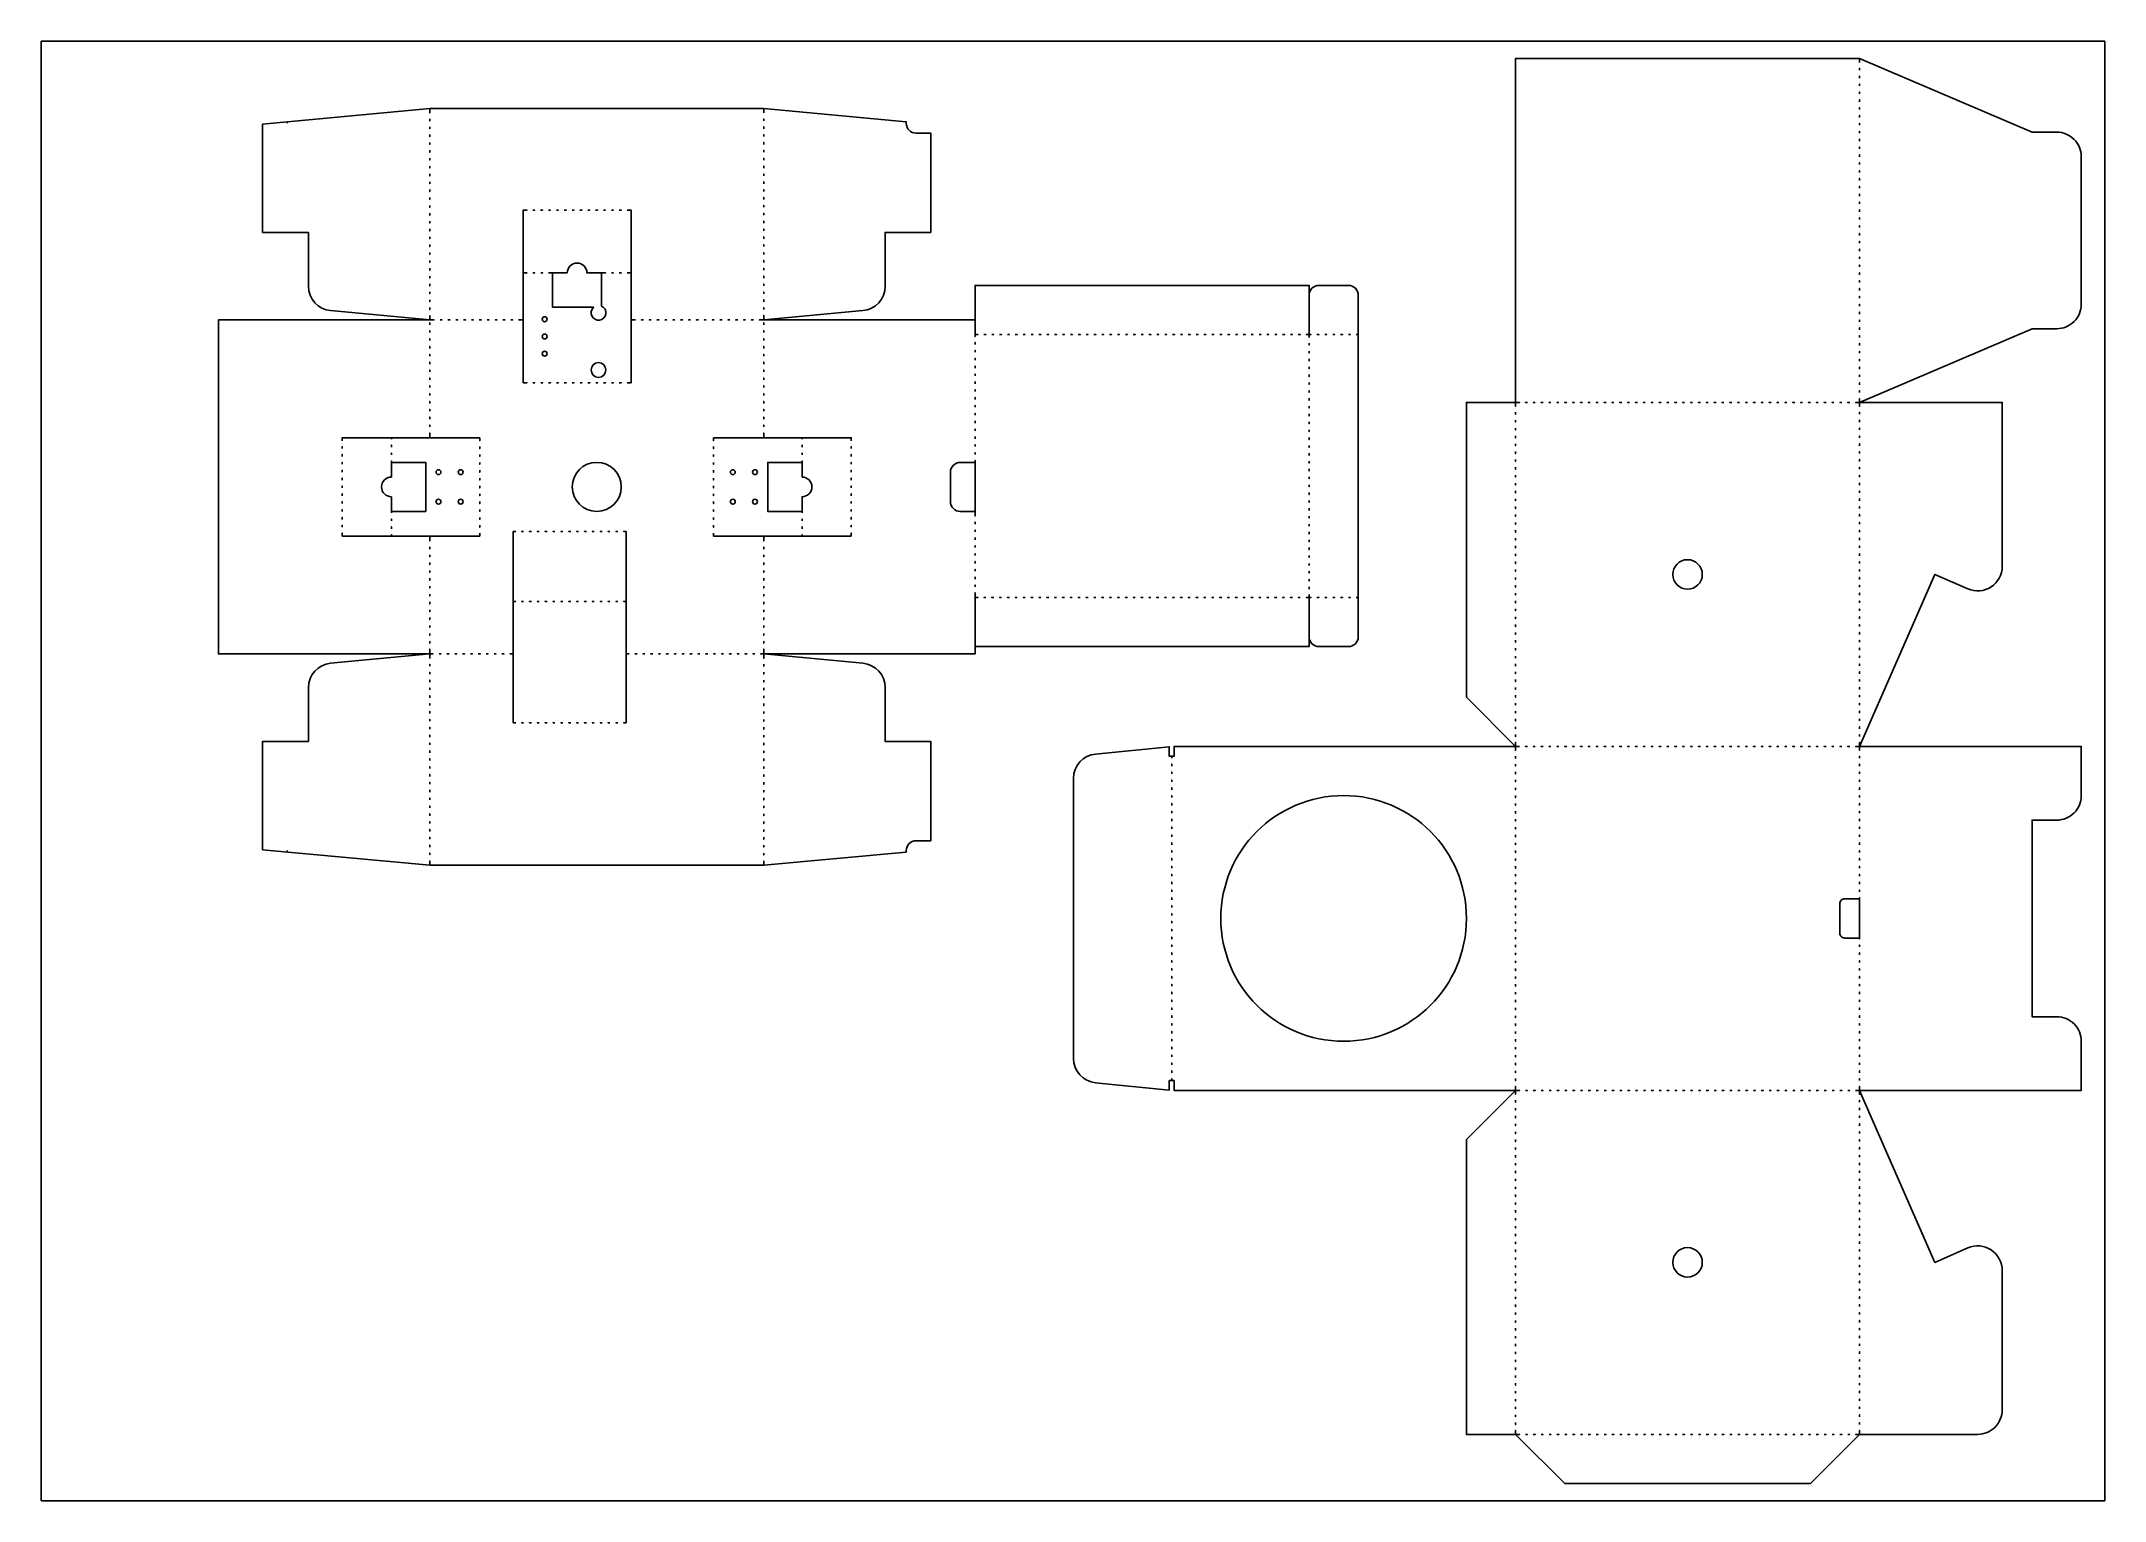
# Model space of a CAD drawing. Extents: x 0 to 420, y -297 to 0.
import ezdxf

# ---------------------------------------------------------------- set-up
doc = ezdxf.new("R2010")
doc.units = 0
for name, color, linetype in [('PIEGA_TRATTEGGIO', 9, 'CONTINUOUS'), ('TAGLI_INTERNI', 40, 'CONTINUOUS'), ('TAGLIO_ESTERNI', 35, 'CONTINUOUS')]:
    doc.layers.add(name, color=color, linetype=linetype)

msp = doc.modelspace()

# ---------------------------------------------------------------- linework, layer by layer
at = {"layer": 'PIEGA_TRATTEGGIO', "linetype": 'CONTINUOUS'}
for p, q in [((370.09, -4.3), (370.09, -3.5)), ((370.09, -5.9), (370.09, -5.5)), ((370.09, -7.5), (370.09, -7.1)), ((370.09, -9.1), (370.09, -8.7)), ((370.09, -10.7), (370.09, -10.3)), ((370.09, -12.3), (370.09, -11.9)), ((79.06, -13.69), (79.06, -14.59)), ((79.06, -15.79), (79.06, -16.19)), ((147.06, -14.59), (147.06, -13.69)), ((147.06, -16.19), (147.06, -15.79)), ((370.09, -13.9), (370.09, -13.5)), ((370.09, -15.5), (370.09, -15.1)), ((370.09, -17.1), (370.09, -16.7)), ((79.06, -17.39), (79.06, -17.79)), ((79.06, -18.99), (79.06, -19.39)), ((79.06, -20.59), (79.06, -20.99)), ((147.06, -17.79), (147.06, -17.39)), ((147.06, -19.39), (147.06, -18.99)), ((147.06, -20.99), (147.06, -20.59)), ((370.09, -18.7), (370.09, -18.3)), ((370.09, -20.3), (370.09, -19.9)), ((79.06, -22.19), (79.06, -22.59)), ((79.06, -23.79), (79.06, -24.19)), ((147.06, -22.59), (147.06, -22.19)), ((147.06, -24.19), (147.06, -23.79)), ((370.09, -21.9), (370.09, -21.5)), ((370.09, -23.5), (370.09, -23.1)), ((370.09, -25.1), (370.09, -24.7)), ((79.06, -25.39), (79.06, -25.79)), ((79.06, -26.99), (79.06, -27.39)), ((79.06, -28.59), (79.06, -28.99)), ((147.06, -25.79), (147.06, -25.39)), ((147.06, -27.39), (147.06, -26.99)), ((147.06, -28.99), (147.06, -28.59)), ((370.09, -26.7), (370.09, -26.3)), ((370.09, -28.3), (370.09, -27.9)), ((79.06, -30.19), (79.06, -30.59)), ((79.06, -31.79), (79.06, -32.19)), ((79.06, -33.39), (79.06, -33.79)), ((147.06, -30.59), (147.06, -30.19)), ((147.06, -32.19), (147.06, -31.79)), ((147.06, -33.79), (147.06, -33.39)), ((370.09, -29.9), (370.09, -29.5)), ((370.09, -31.5), (370.09, -31.1)), ((370.09, -33.1), (370.09, -32.7)), ((79.06, -34.99), (79.06, -35.39)), ((79.06, -36.59), (79.06, -36.99)), ((98.02, -34.34), (98.84, -34.34)), ((100.04, -34.34), (100.44, -34.34)), ((101.64, -34.34), (102.04, -34.34)), ((103.24, -34.34), (103.64, -34.34)), ((104.84, -34.34), (105.24, -34.34)), ((106.44, -34.34), (106.84, -34.34)), ((108.04, -34.34), (108.44, -34.34)), ((109.64, -34.34), (110.04, -34.34)), ((111.24, -34.34), (111.64, -34.34)), ((112.84, -34.34), (113.24, -34.34)), ((114.44, -34.34), (114.84, -34.34)), ((116.04, -34.34), (116.44, -34.34)), ((117.64, -34.34), (118.04, -34.34)), ((119.24, -34.34), (120.06, -34.34)), ((147.06, -35.39), (147.06, -34.99)), ((147.06, -36.99), (147.06, -36.59)), ((370.09, -34.7), (370.09, -34.3)), ((370.09, -36.3), (370.09, -35.9)), ((370.09, -37.9), (370.09, -37.5)), ((79.06, -38.19), (79.06, -38.59)), ((79.06, -39.79), (79.06, -40.19)), ((79.06, -41.39), (79.06, -41.79)), ((147.06, -38.59), (147.06, -38.19)), ((147.06, -40.19), (147.06, -39.79)), ((147.06, -41.79), (147.06, -41.39)), ((370.09, -39.5), (370.09, -39.1)), ((370.09, -41.1), (370.09, -40.7)), ((79.06, -42.99), (79.06, -43.39)), ((79.06, -44.59), (79.06, -44.99)), ((79.06, -46.19), (79.06, -46.59)), ((147.06, -43.39), (147.06, -42.99)), ((147.06, -44.99), (147.06, -44.59)), ((147.06, -46.59), (147.06, -46.19)), ((370.09, -42.7), (370.09, -42.3)), ((370.09, -44.3), (370.09, -43.9)), ((370.09, -45.9), (370.09, -45.5)), ((79.06, -47.79), (79.06, -48.19)), ((79.06, -49.39), (79.06, -49.79)), ((98.06, -47.14), (98.86, -47.14)), ((100.06, -47.14), (100.46, -47.14)), ((101.66, -47.14), (102.06, -47.14)), ((103.26, -47.14), (104.06, -47.14)), ((114.06, -47.14), (114.86, -47.14)), ((116.06, -47.14), (116.46, -47.14)), ((117.66, -47.14), (118.06, -47.14)), ((119.26, -47.14), (120.06, -47.14)), ((147.06, -48.19), (147.06, -47.79)), ((147.06, -49.79), (147.06, -49.39)), ((370.09, -47.5), (370.09, -47.1)), ((370.09, -49.1), (370.09, -48.7)), ((370.09, -50.7), (370.09, -50.3)), ((79.06, -50.99), (79.06, -51.39)), ((79.06, -52.59), (79.06, -52.99)), ((79.06, -54.19), (79.06, -54.59)), ((147.06, -51.39), (147.06, -50.99)), ((147.06, -52.99), (147.06, -52.59)), ((147.06, -54.59), (147.06, -54.19)), ((370.09, -52.3), (370.09, -51.9)), ((370.09, -53.9), (370.09, -53.5)), ((79.06, -57.69), (79.06, -57.29)), ((81.16, -56.69), (81.56, -56.69)), ((82.76, -56.69), (83.16, -56.69)), ((84.36, -56.69), (84.76, -56.69)), ((85.96, -56.69), (86.36, -56.69)), ((87.56, -56.69), (87.96, -56.69)), ((89.16, -56.69), (89.56, -56.69)), ((90.76, -56.69), (91.16, -56.69)), ((92.36, -56.69), (92.76, -56.69)), ((93.96, -56.69), (94.36, -56.69)), ((95.56, -56.69), (95.96, -56.69)), ((97.16, -56.69), (98.06, -56.69)), ((120.96, -56.69), (120.06, -56.69)), ((122.56, -56.69), (122.16, -56.69)), ((124.16, -56.69), (123.76, -56.69)), ((125.76, -56.69), (125.36, -56.69)), ((127.36, -56.69), (126.96, -56.69)), ((128.96, -56.69), (128.56, -56.69)), ((130.56, -56.69), (130.16, -56.69)), ((132.16, -56.69), (131.76, -56.69)), ((133.76, -56.69), (133.36, -56.69)), ((135.36, -56.69), (134.96, -56.69)), ((136.96, -56.69), (136.56, -56.69)), ((138.56, -56.69), (138.16, -56.69)), ((140.16, -56.69), (139.76, -56.69)), ((141.76, -56.69), (141.36, -56.69)), ((143.36, -56.69), (142.96, -56.69)), ((144.96, -56.69), (144.56, -56.69)), ((147.06, -57.69), (147.06, -57.29)), ((370.09, -55.5), (370.09, -55.1)), ((370.09, -57.1), (370.09, -56.7)), ((370.09, -58.7), (370.09, -58.3)), ((79.06, -59.29), (79.06, -58.89)), ((79.06, -60.89), (79.06, -60.49)), ((79.06, -62.49), (79.06, -62.09)), ((147.06, -59.29), (147.06, -58.89)), ((147.06, -60.89), (147.06, -60.49)), ((147.06, -62.49), (147.06, -62.09)), ((190.06, -61.69), (190.06, -61.29)), ((190.06, -63.29), (190.06, -62.89)), ((191.86, -59.69), (192.26, -59.69)), ((193.46, -59.69), (193.86, -59.69)), ((195.06, -59.69), (195.46, -59.69)), ((196.66, -59.69), (197.06, -59.69)), ((198.26, -59.69), (198.66, -59.69)), ((199.86, -59.69), (200.26, -59.69)), ((201.46, -59.69), (201.86, -59.69)), ((203.06, -59.69), (203.46, -59.69)), ((204.66, -59.69), (205.06, -59.69)), ((206.26, -59.69), (206.66, -59.69)), ((207.86, -59.69), (208.26, -59.69)), ((209.46, -59.69), (209.86, -59.69)), ((211.06, -59.69), (211.46, -59.69)), ((212.66, -59.69), (213.06, -59.69)), ((214.26, -59.69), (214.66, -59.69)), ((215.86, -59.69), (216.26, -59.69)), ((217.46, -59.69), (217.86, -59.69)), ((219.06, -59.69), (219.46, -59.69)), ((220.66, -59.69), (221.06, -59.69)), ((222.26, -59.69), (222.66, -59.69)), ((223.86, -59.69), (224.26, -59.69)), ((225.46, -59.69), (225.86, -59.69)), ((227.06, -59.69), (227.46, -59.69)), ((228.66, -59.69), (229.06, -59.69)), ((230.26, -59.69), (230.66, -59.69)), ((231.86, -59.69), (232.26, -59.69)), ((233.46, -59.69), (233.86, -59.69)), ((235.06, -59.69), (235.46, -59.69)), ((236.66, -59.69), (237.06, -59.69)), ((238.26, -59.69), (238.66, -59.69)), ((239.86, -59.69), (240.26, -59.69)), ((241.46, -59.69), (241.86, -59.69)), ((243.06, -59.69), (243.46, -59.69)), ((244.66, -59.69), (245.06, -59.69)), ((246.26, -59.69), (246.66, -59.69)), ((247.86, -59.69), (248.26, -59.69)), ((249.46, -59.69), (249.86, -59.69)), ((251.06, -59.69), (251.46, -59.69)), ((252.66, -59.69), (253.06, -59.69)), ((254.26, -59.69), (254.66, -59.69)), ((255.86, -59.69), (256.26, -59.69)), ((258.06, -59.69), (258.46, -59.69)), ((258.06, -61.44), (258.06, -61.84)), ((259.66, -59.69), (260.06, -59.69)), ((261.26, -59.69), (261.66, -59.69)), ((262.86, -59.69), (263.26, -59.69)), ((264.46, -59.69), (264.86, -59.69)), ((266.06, -59.69), (266.46, -59.69)), ((267.66, -59.69), (268.06, -59.69)), ((370.09, -60.3), (370.09, -59.9)), ((370.09, -61.9), (370.09, -61.5)), ((79.06, -64.09), (79.06, -63.69)), ((79.06, -65.69), (79.06, -65.29)), ((79.06, -67.29), (79.06, -66.89)), ((147.06, -64.09), (147.06, -63.69)), ((147.06, -65.69), (147.06, -65.29)), ((147.06, -67.29), (147.06, -66.89)), ((190.06, -64.89), (190.06, -64.49)), ((190.06, -66.49), (190.06, -66.09)), ((258.06, -63.04), (258.06, -63.44)), ((258.06, -64.64), (258.06, -65.04)), ((258.06, -66.24), (258.06, -66.64)), ((370.09, -63.5), (370.09, -63.1)), ((370.09, -65.1), (370.09, -64.7)), ((370.09, -66.7), (370.09, -66.3)), ((79.06, -68.89), (79.06, -68.49)), ((79.06, -70.49), (79.06, -70.09)), ((98.06, -69.49), (98.86, -69.49)), ((100.06, -69.49), (100.46, -69.49)), ((101.66, -69.49), (102.06, -69.49)), ((103.26, -69.49), (103.66, -69.49)), ((104.86, -69.49), (105.26, -69.49)), ((106.46, -69.49), (106.86, -69.49)), ((108.06, -69.49), (108.46, -69.49)), ((109.66, -69.49), (110.06, -69.49)), ((111.26, -69.49), (111.66, -69.49)), ((112.86, -69.49), (113.26, -69.49)), ((114.46, -69.49), (114.86, -69.49)), ((116.06, -69.49), (116.46, -69.49)), ((117.66, -69.49), (118.06, -69.49)), ((119.26, -69.49), (120.06, -69.49)), ((147.06, -68.89), (147.06, -68.49)), ((147.06, -70.49), (147.06, -70.09)), ((190.06, -68.09), (190.06, -67.69)), ((190.06, -69.69), (190.06, -69.29)), ((190.06, -71.29), (190.06, -70.89)), ((258.06, -67.84), (258.06, -68.24)), ((258.06, -69.44), (258.06, -69.84)), ((258.06, -71.04), (258.06, -71.44)), ((370.09, -68.3), (370.09, -67.9)), ((370.09, -69.9), (370.09, -69.5)), ((370.09, -71.5), (370.09, -71.1)), ((79.06, -72.09), (79.06, -71.69)), ((79.06, -73.69), (79.06, -73.29)), ((79.06, -75.29), (79.06, -74.89)), ((147.06, -72.09), (147.06, -71.69)), ((147.06, -73.69), (147.06, -73.29)), ((147.06, -75.29), (147.06, -74.89)), ((190.06, -72.89), (190.06, -72.49)), ((190.06, -74.49), (190.06, -74.09)), ((258.06, -72.64), (258.06, -73.04)), ((258.06, -74.24), (258.06, -74.64)), ((300.09, -75.5), (300.09, -75.9)), ((302.49, -73.5), (302.09, -73.5)), ((304.09, -73.5), (303.69, -73.5)), ((305.69, -73.5), (305.29, -73.5)), ((307.29, -73.5), (306.89, -73.5)), ((308.89, -73.5), (308.49, -73.5)), ((310.49, -73.5), (310.09, -73.5)), ((312.09, -73.5), (311.69, -73.5)), ((313.69, -73.5), (313.29, -73.5)), ((315.29, -73.5), (314.89, -73.5)), ((316.89, -73.5), (316.49, -73.5)), ((318.49, -73.5), (318.09, -73.5)), ((320.09, -73.5), (319.69, -73.5)), ((321.69, -73.5), (321.29, -73.5)), ((323.29, -73.5), (322.89, -73.5)), ((324.89, -73.5), (324.49, -73.5)), ((326.49, -73.5), (326.09, -73.5)), ((328.09, -73.5), (327.69, -73.5)), ((329.69, -73.5), (329.29, -73.5)), ((331.29, -73.5), (330.89, -73.5)), ((332.89, -73.5), (332.49, -73.5)), ((334.49, -73.5), (334.09, -73.5)), ((336.09, -73.5), (335.69, -73.5)), ((337.69, -73.5), (337.29, -73.5)), ((339.29, -73.5), (338.89, -73.5)), ((340.89, -73.5), (340.49, -73.5)), ((342.49, -73.5), (342.09, -73.5)), ((344.09, -73.5), (343.69, -73.5)), ((345.69, -73.5), (345.29, -73.5)), ((347.29, -73.5), (346.89, -73.5)), ((348.89, -73.5), (348.49, -73.5)), ((350.49, -73.5), (350.09, -73.5)), ((352.09, -73.5), (351.69, -73.5)), ((353.69, -73.5), (353.29, -73.5)), ((355.29, -73.5), (354.89, -73.5)), ((356.89, -73.5), (356.49, -73.5)), ((358.49, -73.5), (358.09, -73.5)), ((360.09, -73.5), (359.69, -73.5)), ((361.69, -73.5), (361.29, -73.5)), ((363.29, -73.5), (362.89, -73.5)), ((364.89, -73.5), (364.49, -73.5)), ((366.49, -73.5), (366.09, -73.5)), ((368.09, -73.5), (367.69, -73.5)), ((370.09, -73.5), (369.29, -73.5)), ((370.09, -74.3), (370.09, -72.7)), ((370.09, -75.9), (370.09, -75.5)), ((79.06, -76.89), (79.06, -76.49)), ((79.06, -78.49), (79.06, -78.09)), ((79.06, -80.69), (79.06, -79.69)), ((147.06, -76.89), (147.06, -76.49)), ((147.06, -78.49), (147.06, -78.09)), ((147.06, -80.69), (147.06, -79.69)), ((190.06, -76.09), (190.06, -75.69)), ((190.06, -77.69), (190.06, -77.29)), ((190.06, -79.29), (190.06, -78.89)), ((258.06, -75.84), (258.06, -76.24)), ((258.06, -77.44), (258.06, -77.84)), ((258.06, -79.04), (258.06, -79.44)), ((300.09, -77.1), (300.09, -77.5)), ((300.09, -78.7), (300.09, -79.1)), ((370.09, -77.5), (370.09, -77.1)), ((370.09, -79.1), (370.09, -78.7)), ((61.26, -81.29), (61.26, -80.69)), ((61.26, -82.89), (61.26, -82.49)), ((71.26, -80.99), (71.26, -80.69)), ((71.26, -82.59), (71.26, -82.19)), ((71.26, -84.19), (71.26, -83.79)), ((89.26, -80.69), (89.26, -81.29)), ((89.26, -82.49), (89.26, -82.89)), ((136.86, -80.69), (136.86, -81.29)), ((136.86, -82.49), (136.86, -82.89)), ((154.86, -80.99), (154.86, -80.69)), ((154.86, -82.59), (154.86, -82.19)), ((154.86, -84.19), (154.86, -83.79)), ((164.86, -81.29), (164.86, -80.69)), ((164.86, -82.89), (164.86, -82.49)), ((190.06, -80.89), (190.06, -80.49)), ((190.06, -82.49), (190.06, -82.09)), ((190.06, -84.09), (190.06, -83.69)), ((258.06, -80.64), (258.06, -81.04)), ((258.06, -82.24), (258.06, -82.64)), ((258.06, -83.84), (258.06, -84.24)), ((300.09, -80.3), (300.09, -80.7)), ((300.09, -81.9), (300.09, -82.3)), ((300.09, -83.5), (300.09, -83.9)), ((370.09, -80.7), (370.09, -80.3)), ((370.09, -82.3), (370.09, -81.9)), ((370.09, -83.9), (370.09, -83.5)), ((61.26, -84.49), (61.26, -84.09)), ((61.26, -86.09), (61.26, -85.69)), ((61.26, -87.69), (61.26, -87.29)), ((71.26, -85.69), (71.26, -85.39)), ((89.26, -84.09), (89.26, -84.49)), ((89.26, -85.69), (89.26, -86.09)), ((89.26, -87.29), (89.26, -87.69)), ((136.86, -84.09), (136.86, -84.49)), ((136.86, -85.69), (136.86, -86.09)), ((136.86, -87.29), (136.86, -87.69)), ((154.86, -85.69), (154.86, -85.39)), ((164.86, -84.49), (164.86, -84.09)), ((164.86, -86.09), (164.86, -85.69)), ((164.86, -87.69), (164.86, -87.29)), ((190.06, -85.69), (190.06, -85.29)), ((258.06, -85.44), (258.06, -85.84)), ((258.06, -87.04), (258.06, -87.44)), ((300.09, -85.1), (300.09, -85.5)), ((300.09, -86.7), (300.09, -87.1)), ((370.09, -85.5), (370.09, -85.1)), ((370.09, -87.1), (370.09, -86.7)), ((61.26, -89.29), (61.26, -88.89)), ((61.26, -90.89), (61.26, -90.49)), ((61.26, -92.49), (61.26, -92.09)), ((89.26, -88.89), (89.26, -89.29)), ((89.26, -90.49), (89.26, -90.89)), ((89.26, -92.09), (89.26, -92.49)), ((136.86, -88.89), (136.86, -89.29)), ((136.86, -90.49), (136.86, -90.89)), ((136.86, -92.09), (136.86, -92.49)), ((164.86, -89.29), (164.86, -88.89)), ((164.86, -90.89), (164.86, -90.49)), ((164.86, -92.49), (164.86, -92.09)), ((258.06, -88.64), (258.06, -89.04)), ((258.06, -90.24), (258.06, -90.64)), ((258.06, -91.84), (258.06, -92.24)), ((300.09, -88.3), (300.09, -88.7)), ((300.09, -89.9), (300.09, -90.3)), ((300.09, -91.5), (300.09, -91.9)), ((370.09, -88.7), (370.09, -88.3)), ((370.09, -90.3), (370.09, -89.9)), ((370.09, -91.9), (370.09, -91.5)), ((61.26, -94.09), (61.26, -93.69)), ((61.26, -95.69), (61.26, -95.29)), ((71.26, -95.99), (71.26, -95.69)), ((89.26, -93.69), (89.26, -94.09)), ((89.26, -95.29), (89.26, -95.69)), ((136.86, -93.69), (136.86, -94.09)), ((136.86, -95.29), (136.86, -95.69)), ((154.86, -95.99), (154.86, -95.69)), ((164.86, -94.09), (164.86, -93.69)), ((164.86, -95.69), (164.86, -95.29)), ((258.06, -93.44), (258.06, -93.84)), ((258.06, -95.04), (258.06, -95.44)), ((300.09, -93.1), (300.09, -93.5)), ((300.09, -94.7), (300.09, -95.1)), ((300.09, -96.3), (300.09, -96.7)), ((370.09, -93.5), (370.09, -93.1)), ((370.09, -95.1), (370.09, -94.7)), ((370.09, -96.7), (370.09, -96.3)), ((61.26, -97.29), (61.26, -96.89)), ((61.26, -98.89), (61.26, -98.49)), ((61.26, -100.69), (61.26, -100.09)), ((71.26, -97.59), (71.26, -97.19)), ((71.26, -99.19), (71.26, -98.79)), ((71.26, -100.69), (71.26, -100.39)), ((79.06, -100.69), (79.06, -101.69)), ((89.26, -96.89), (89.26, -97.29)), ((89.26, -98.49), (89.26, -98.89)), ((89.26, -100.09), (89.26, -100.69)), ((96.56, -99.74), (96.06, -99.74)), ((98.16, -99.74), (97.76, -99.74)), ((99.76, -99.74), (99.36, -99.74)), ((101.36, -99.74), (100.96, -99.74)), ((102.96, -99.74), (102.56, -99.74)), ((104.56, -99.74), (104.16, -99.74)), ((106.16, -99.74), (105.76, -99.74)), ((107.76, -99.74), (107.36, -99.74)), ((109.36, -99.74), (108.96, -99.74)), ((110.96, -99.74), (110.56, -99.74)), ((112.56, -99.74), (112.16, -99.74)), ((114.16, -99.74), (113.76, -99.74)), ((115.76, -99.74), (115.36, -99.74)), ((117.36, -99.74), (116.96, -99.74)), ((119.06, -99.74), (118.56, -99.74)), ((136.86, -96.89), (136.86, -97.29)), ((136.86, -98.49), (136.86, -98.89)), ((136.86, -100.09), (136.86, -100.69)), ((147.06, -100.69), (147.06, -101.69)), ((154.86, -97.59), (154.86, -97.19)), ((154.86, -99.19), (154.86, -98.79)), ((154.86, -100.69), (154.86, -100.39)), ((164.86, -97.29), (164.86, -96.89)), ((164.86, -98.89), (164.86, -98.49)), ((164.86, -100.69), (164.86, -100.09)), ((190.06, -98.24), (190.06, -97.84)), ((190.06, -99.84), (190.06, -99.44)), ((258.06, -96.64), (258.06, -97.04)), ((258.06, -98.24), (258.06, -98.64)), ((258.06, -99.84), (258.06, -100.24)), ((300.09, -97.9), (300.09, -98.3)), ((300.09, -99.5), (300.09, -99.9)), ((370.09, -98.3), (370.09, -97.9)), ((370.09, -99.9), (370.09, -99.5)), ((79.06, -102.89), (79.06, -103.29)), ((79.06, -104.49), (79.06, -104.89)), ((147.06, -102.89), (147.06, -103.29)), ((147.06, -104.49), (147.06, -104.89)), ((190.06, -101.44), (190.06, -101.04)), ((190.06, -103.04), (190.06, -102.64)), ((190.06, -104.64), (190.06, -104.24)), ((258.06, -101.44), (258.06, -101.84)), ((258.06, -103.04), (258.06, -103.44)), ((258.06, -104.64), (258.06, -105.04)), ((300.09, -101.1), (300.09, -101.5)), ((300.09, -102.7), (300.09, -103.1)), ((300.09, -104.3), (300.09, -104.7)), ((370.09, -101.5), (370.09, -101.1)), ((370.09, -103.1), (370.09, -102.7)), ((370.09, -104.7), (370.09, -104.3)), ((79.06, -106.09), (79.06, -106.49)), ((79.06, -107.69), (79.06, -108.09)), ((147.06, -106.09), (147.06, -106.49)), ((147.06, -107.69), (147.06, -108.09)), ((190.06, -106.24), (190.06, -105.84)), ((190.06, -107.84), (190.06, -107.44)), ((190.06, -109.44), (190.06, -109.04)), ((258.06, -106.24), (258.06, -106.64)), ((258.06, -107.84), (258.06, -108.24)), ((300.09, -105.9), (300.09, -106.3)), ((300.09, -107.5), (300.09, -107.9)), ((300.09, -109.1), (300.09, -109.5)), ((370.09, -106.3), (370.09, -105.9)), ((370.09, -107.9), (370.09, -107.5)), ((370.09, -109.5), (370.09, -109.1)), ((79.06, -109.29), (79.06, -109.69)), ((79.06, -110.89), (79.06, -111.29)), ((79.06, -112.49), (79.06, -112.89)), ((147.06, -109.29), (147.06, -109.69)), ((147.06, -110.89), (147.06, -111.29)), ((147.06, -112.49), (147.06, -112.89)), ((190.06, -111.04), (190.06, -110.64)), ((192.26, -113.19), (191.86, -113.19)), ((193.86, -113.19), (193.46, -113.19)), ((195.46, -113.19), (195.06, -113.19)), ((197.06, -113.19), (196.66, -113.19)), ((198.66, -113.19), (198.26, -113.19)), ((200.26, -113.19), (199.86, -113.19)), ((201.86, -113.19), (201.46, -113.19)), ((203.46, -113.19), (203.06, -113.19)), ((205.06, -113.19), (204.66, -113.19)), ((206.66, -113.19), (206.26, -113.19)), ((208.26, -113.19), (207.86, -113.19)), ((209.86, -113.19), (209.46, -113.19)), ((211.46, -113.19), (211.06, -113.19)), ((213.06, -113.19), (212.66, -113.19)), ((214.66, -113.19), (214.26, -113.19)), ((216.26, -113.19), (215.86, -113.19)), ((217.86, -113.19), (217.46, -113.19)), ((219.46, -113.19), (219.06, -113.19)), ((221.06, -113.19), (220.66, -113.19)), ((222.66, -113.19), (222.26, -113.19)), ((224.26, -113.19), (223.86, -113.19)), ((225.86, -113.19), (225.46, -113.19)), ((227.46, -113.19), (227.06, -113.19)), ((229.06, -113.19), (228.66, -113.19)), ((230.66, -113.19), (230.26, -113.19)), ((232.26, -113.19), (231.86, -113.19)), ((233.86, -113.19), (233.46, -113.19)), ((235.46, -113.19), (235.06, -113.19)), ((237.06, -113.19), (236.66, -113.19)), ((238.66, -113.19), (238.26, -113.19)), ((240.26, -113.19), (239.86, -113.19)), ((241.86, -113.19), (241.46, -113.19)), ((243.46, -113.19), (243.06, -113.19)), ((245.06, -113.19), (244.66, -113.19)), ((246.66, -113.19), (246.26, -113.19)), ((248.26, -113.19), (247.86, -113.19)), ((249.86, -113.19), (249.46, -113.19)), ((251.46, -113.19), (251.06, -113.19)), ((253.06, -113.19), (252.66, -113.19)), ((254.66, -113.19), (254.26, -113.19)), ((256.26, -113.19), (255.86, -113.19)), ((258.06, -109.44), (258.06, -109.84)), ((258.06, -111.04), (258.06, -111.44)), ((258.06, -113.19), (258.46, -113.19)), ((259.66, -113.19), (260.06, -113.19)), ((261.26, -113.19), (261.66, -113.19)), ((262.86, -113.19), (263.26, -113.19)), ((264.46, -113.19), (264.86, -113.19)), ((266.06, -113.19), (266.46, -113.19)), ((267.66, -113.19), (268.06, -113.19)), ((300.09, -110.7), (300.09, -111.1)), ((300.09, -112.3), (300.09, -112.7)), ((370.09, -111.1), (370.09, -110.7)), ((370.09, -112.7), (370.09, -112.3)), ((79.06, -114.09), (79.06, -114.49)), ((79.06, -115.69), (79.06, -116.09)), ((79.06, -117.29), (79.06, -117.69)), ((96.56, -113.99), (96.06, -113.99)), ((98.16, -113.99), (97.76, -113.99)), ((99.76, -113.99), (99.36, -113.99)), ((101.36, -113.99), (100.96, -113.99)), ((102.96, -113.99), (102.56, -113.99)), ((104.56, -113.99), (104.16, -113.99)), ((106.16, -113.99), (105.76, -113.99)), ((107.76, -113.99), (107.36, -113.99)), ((109.36, -113.99), (108.96, -113.99)), ((110.96, -113.99), (110.56, -113.99)), ((112.56, -113.99), (112.16, -113.99)), ((114.16, -113.99), (113.76, -113.99)), ((115.76, -113.99), (115.36, -113.99)), ((117.36, -113.99), (116.96, -113.99)), ((119.06, -113.99), (118.56, -113.99)), ((147.06, -114.09), (147.06, -114.49)), ((147.06, -115.69), (147.06, -116.09)), ((147.06, -117.29), (147.06, -117.69)), ((300.09, -113.9), (300.09, -114.3)), ((300.09, -115.5), (300.09, -115.9)), ((300.09, -117.1), (300.09, -117.5)), ((370.09, -114.3), (370.09, -113.9)), ((370.09, -115.9), (370.09, -115.5)), ((370.09, -117.5), (370.09, -117.1)), ((79.06, -118.89), (79.06, -119.29)), ((79.06, -120.49), (79.06, -120.89)), ((147.06, -118.89), (147.06, -119.29)), ((147.06, -120.49), (147.06, -120.89)), ((300.09, -118.7), (300.09, -119.1)), ((300.09, -120.3), (300.09, -120.7)), ((370.09, -119.1), (370.09, -118.7)), ((370.09, -120.7), (370.09, -120.3)), ((79.06, -122.09), (79.06, -122.49)), ((79.06, -123.69), (79.06, -125.59)), ((79.06, -124.69), (79.76, -124.69)), ((80.96, -124.69), (81.36, -124.69)), ((82.56, -124.69), (82.96, -124.69)), ((84.16, -124.69), (84.56, -124.69)), ((85.76, -124.69), (86.16, -124.69)), ((87.36, -124.69), (87.76, -124.69)), ((88.96, -124.69), (89.36, -124.69)), ((90.56, -124.69), (90.96, -124.69)), ((92.16, -124.69), (92.56, -124.69)), ((93.76, -124.69), (94.16, -124.69)), ((95.36, -124.69), (96.06, -124.69)), ((119.66, -124.69), (119.06, -124.69)), ((121.26, -124.69), (120.86, -124.69)), ((122.86, -124.69), (122.46, -124.69)), ((124.46, -124.69), (124.06, -124.69)), ((126.06, -124.69), (125.66, -124.69)), ((127.66, -124.69), (127.26, -124.69)), ((129.26, -124.69), (128.86, -124.69)), ((130.86, -124.69), (130.46, -124.69)), ((132.46, -124.69), (132.06, -124.69)), ((134.06, -124.69), (133.66, -124.69)), ((135.66, -124.69), (135.26, -124.69)), ((137.26, -124.69), (136.86, -124.69)), ((138.86, -124.69), (138.46, -124.69)), ((140.46, -124.69), (140.06, -124.69)), ((142.06, -124.69), (141.66, -124.69)), ((143.66, -124.69), (143.26, -124.69)), ((145.26, -124.69), (144.86, -124.69)), ((147.06, -122.09), (147.06, -122.49)), ((300.09, -121.9), (300.09, -122.3)), ((300.09, -123.5), (300.09, -123.9)), ((300.09, -125.1), (300.09, -125.5)), ((370.09, -122.3), (370.09, -121.9)), ((370.09, -123.9), (370.09, -123.5)), ((370.09, -125.5), (370.09, -125.1)), ((79.06, -127.19), (79.06, -126.79)), ((79.06, -128.79), (79.06, -128.39)), ((79.06, -130.39), (79.06, -129.99)), ((147.06, -126.79), (147.06, -127.19)), ((147.06, -128.39), (147.06, -128.79)), ((147.06, -129.99), (147.06, -130.39)), ((300.09, -126.7), (300.09, -127.1)), ((300.09, -128.3), (300.09, -128.7)), ((300.09, -129.9), (300.09, -130.3)), ((370.09, -127.1), (370.09, -126.7)), ((370.09, -128.7), (370.09, -128.3)), ((370.09, -130.3), (370.09, -129.9)), ((79.06, -131.99), (79.06, -131.59)), ((79.06, -133.59), (79.06, -133.19)), ((147.06, -131.59), (147.06, -131.99)), ((147.06, -133.19), (147.06, -133.59)), ((300.09, -131.5), (300.09, -131.9)), ((300.09, -133.1), (300.09, -133.5)), ((370.09, -131.9), (370.09, -131.5)), ((370.09, -133.5), (370.09, -133.1)), ((79.06, -135.19), (79.06, -134.79)), ((79.06, -136.79), (79.06, -136.39)), ((79.06, -138.39), (79.06, -137.99)), ((147.06, -134.79), (147.06, -135.19)), ((147.06, -136.39), (147.06, -136.79)), ((147.06, -137.99), (147.06, -138.39)), ((300.09, -134.7), (300.09, -135.1)), ((300.09, -136.3), (300.09, -136.7)), ((300.09, -137.9), (300.09, -138.3)), ((370.09, -135.1), (370.09, -134.7)), ((370.09, -136.7), (370.09, -136.3)), ((370.09, -138.3), (370.09, -137.9)), ((79.06, -139.99), (79.06, -139.59)), ((79.06, -141.59), (79.06, -141.19)), ((79.06, -143.19), (79.06, -142.79)), ((96.56, -138.69), (96.06, -138.69)), ((98.16, -138.69), (97.76, -138.69)), ((99.76, -138.69), (99.36, -138.69)), ((101.36, -138.69), (100.96, -138.69)), ((102.96, -138.69), (102.56, -138.69)), ((104.56, -138.69), (104.16, -138.69)), ((106.16, -138.69), (105.76, -138.69)), ((107.76, -138.69), (107.36, -138.69)), ((109.36, -138.69), (108.96, -138.69)), ((110.96, -138.69), (110.56, -138.69)), ((112.56, -138.69), (112.16, -138.69)), ((114.16, -138.69), (113.76, -138.69)), ((115.76, -138.69), (115.36, -138.69)), ((117.36, -138.69), (116.96, -138.69)), ((119.06, -138.69), (118.56, -138.69)), ((147.06, -139.59), (147.06, -139.99)), ((147.06, -141.19), (147.06, -141.59)), ((147.06, -142.79), (147.06, -143.19)), ((300.09, -139.5), (300.09, -139.9)), ((300.09, -141.1), (300.09, -141.5)), ((300.09, -142.7), (300.09, -144.3)), ((370.09, -139.9), (370.09, -139.5)), ((370.09, -141.5), (370.09, -141.1)), ((370.09, -144.3), (370.09, -142.7)), ((79.06, -144.79), (79.06, -144.39)), ((79.06, -146.39), (79.06, -145.99)), ((147.06, -144.39), (147.06, -144.79)), ((147.06, -145.99), (147.06, -146.39)), ((230.09, -145.9), (230.09, -145.5)), ((300.89, -143.5), (300.09, -143.5)), ((300.09, -145.5), (300.09, -145.9)), ((302.49, -143.5), (302.09, -143.5)), ((304.09, -143.5), (303.69, -143.5)), ((305.69, -143.5), (305.29, -143.5)), ((307.29, -143.5), (306.89, -143.5)), ((308.89, -143.5), (308.49, -143.5)), ((310.49, -143.5), (310.09, -143.5)), ((312.09, -143.5), (311.69, -143.5)), ((313.69, -143.5), (313.29, -143.5)), ((315.29, -143.5), (314.89, -143.5)), ((316.89, -143.5), (316.49, -143.5)), ((318.49, -143.5), (318.09, -143.5)), ((320.09, -143.5), (319.69, -143.5)), ((321.69, -143.5), (321.29, -143.5)), ((323.29, -143.5), (322.89, -143.5)), ((324.89, -143.5), (324.49, -143.5)), ((326.49, -143.5), (326.09, -143.5)), ((328.09, -143.5), (327.69, -143.5)), ((329.69, -143.5), (329.29, -143.5)), ((331.29, -143.5), (330.89, -143.5)), ((332.89, -143.5), (332.49, -143.5)), ((334.49, -143.5), (334.09, -143.5)), ((336.09, -143.5), (335.69, -143.5)), ((337.69, -143.5), (337.29, -143.5)), ((339.29, -143.5), (338.89, -143.5)), ((340.89, -143.5), (340.49, -143.5)), ((342.49, -143.5), (342.09, -143.5)), ((344.09, -143.5), (343.69, -143.5)), ((345.69, -143.5), (345.29, -143.5)), ((347.29, -143.5), (346.89, -143.5)), ((348.89, -143.5), (348.49, -143.5)), ((350.49, -143.5), (350.09, -143.5)), ((352.09, -143.5), (351.69, -143.5)), ((353.69, -143.5), (353.29, -143.5)), ((355.29, -143.5), (354.89, -143.5)), ((356.89, -143.5), (356.49, -143.5)), ((358.49, -143.5), (358.09, -143.5)), ((360.09, -143.5), (359.69, -143.5)), ((361.69, -143.5), (361.29, -143.5)), ((363.29, -143.5), (362.89, -143.5)), ((364.89, -143.5), (364.49, -143.5)), ((366.49, -143.5), (366.09, -143.5)), ((368.09, -143.5), (367.69, -143.5)), ((370.09, -143.5), (369.29, -143.5)), ((370.09, -145.9), (370.09, -145.5)), ((79.06, -147.99), (79.06, -147.59)), ((79.06, -149.59), (79.06, -149.19)), ((79.06, -151.19), (79.06, -150.79)), ((147.06, -147.59), (147.06, -147.99)), ((147.06, -149.19), (147.06, -149.59)), ((147.06, -150.79), (147.06, -151.19)), ((230.09, -147.5), (230.09, -147.1)), ((230.09, -149.1), (230.09, -148.7)), ((230.09, -150.7), (230.09, -150.3)), ((300.09, -147.1), (300.09, -147.5)), ((300.09, -148.7), (300.09, -149.1)), ((300.09, -150.3), (300.09, -150.7)), ((370.09, -147.5), (370.09, -147.1)), ((370.09, -149.1), (370.09, -148.7)), ((370.09, -150.7), (370.09, -150.3)), ((79.06, -152.79), (79.06, -152.39)), ((79.06, -154.39), (79.06, -153.99)), ((147.06, -152.39), (147.06, -152.79)), ((147.06, -153.99), (147.06, -154.39)), ((230.09, -152.3), (230.09, -151.9)), ((230.09, -153.9), (230.09, -153.5)), ((230.09, -155.5), (230.09, -155.1)), ((300.09, -151.9), (300.09, -152.3)), ((300.09, -153.5), (300.09, -153.9)), ((300.09, -155.1), (300.09, -155.5)), ((370.09, -152.3), (370.09, -151.9)), ((370.09, -153.9), (370.09, -153.5)), ((370.09, -155.5), (370.09, -155.1)), ((79.06, -155.99), (79.06, -155.59)), ((79.06, -157.59), (79.06, -157.19)), ((79.06, -159.19), (79.06, -158.79)), ((147.06, -155.59), (147.06, -155.99)), ((147.06, -157.19), (147.06, -157.59)), ((147.06, -158.79), (147.06, -159.19)), ((230.09, -157.1), (230.09, -156.7)), ((230.09, -158.7), (230.09, -158.3)), ((300.09, -156.7), (300.09, -157.1)), ((300.09, -158.3), (300.09, -158.7)), ((370.09, -157.1), (370.09, -156.7)), ((370.09, -158.7), (370.09, -158.3)), ((79.06, -160.79), (79.06, -160.39)), ((79.06, -162.39), (79.06, -161.99)), ((79.06, -163.99), (79.06, -163.59)), ((147.06, -160.39), (147.06, -160.79)), ((147.06, -161.99), (147.06, -162.39)), ((147.06, -163.59), (147.06, -163.99)), ((230.09, -160.3), (230.09, -159.9)), ((230.09, -161.9), (230.09, -161.5)), ((230.09, -163.5), (230.09, -163.1)), ((300.09, -159.9), (300.09, -160.3)), ((300.09, -161.5), (300.09, -161.9)), ((300.09, -163.1), (300.09, -163.5)), ((370.09, -160.3), (370.09, -159.9)), ((370.09, -161.9), (370.09, -161.5)), ((370.09, -163.5), (370.09, -163.1)), ((79.06, -165.59), (79.06, -165.19)), ((79.06, -167.69), (79.06, -166.79)), ((147.06, -165.19), (147.06, -165.59)), ((147.06, -166.79), (147.06, -167.69)), ((230.09, -165.1), (230.09, -164.7)), ((230.09, -166.7), (230.09, -166.3)), ((230.09, -168.3), (230.09, -167.9)), ((300.09, -164.7), (300.09, -165.1)), ((300.09, -166.3), (300.09, -166.7)), ((300.09, -167.9), (300.09, -168.3)), ((370.09, -165.1), (370.09, -164.7)), ((370.09, -166.7), (370.09, -166.3)), ((370.09, -168.3), (370.09, -167.9)), ((230.09, -169.9), (230.09, -169.5)), ((230.09, -171.5), (230.09, -171.1)), ((300.09, -169.5), (300.09, -169.9)), ((300.09, -171.1), (300.09, -171.5)), ((370.09, -169.9), (370.09, -169.5)), ((370.09, -171.5), (370.09, -171.1)), ((230.09, -173.1), (230.09, -172.7)), ((230.09, -174.7), (230.09, -174.3)), ((230.09, -176.3), (230.09, -175.9)), ((300.09, -172.7), (300.09, -173.1)), ((300.09, -174.3), (300.09, -174.7)), ((300.09, -175.9), (300.09, -176.3)), ((370.09, -173.1), (370.09, -172.7)), ((370.09, -174.7), (370.09, -174.3)), ((370.09, -176.3), (370.09, -175.9)), ((230.09, -177.9), (230.09, -177.5)), ((230.09, -179.5), (230.09, -179.1)), ((300.09, -177.5), (300.09, -177.9)), ((300.09, -179.1), (300.09, -179.5)), ((370.09, -177.9), (370.09, -177.5)), ((370.09, -179.5), (370.09, -179.1)), ((230.09, -181.1), (230.09, -180.7)), ((230.09, -182.7), (230.09, -182.3)), ((230.09, -184.3), (230.09, -183.9)), ((300.09, -180.7), (300.09, -181.1)), ((300.09, -182.3), (300.09, -182.7)), ((300.09, -183.9), (300.09, -184.3)), ((370.09, -181.1), (370.09, -180.7)), ((370.09, -182.7), (370.09, -182.3)), ((370.09, -184.3), (370.09, -183.9)), ((230.09, -185.9), (230.09, -185.5)), ((230.09, -187.5), (230.09, -187.1)), ((230.09, -189.1), (230.09, -188.7)), ((300.09, -185.5), (300.09, -185.9)), ((300.09, -187.1), (300.09, -187.5)), ((300.09, -188.7), (300.09, -189.1)), ((370.09, -185.9), (370.09, -185.5)), ((370.09, -187.5), (370.09, -187.1)), ((370.09, -189.1), (370.09, -188.7)), ((230.09, -190.7), (230.09, -190.3)), ((230.09, -192.3), (230.09, -191.9)), ((300.09, -190.3), (300.09, -190.7)), ((300.09, -191.9), (300.09, -192.3)), ((370.09, -190.7), (370.09, -190.3)), ((370.09, -192.3), (370.09, -191.9)), ((230.09, -193.9), (230.09, -193.5)), ((230.09, -195.5), (230.09, -195.1)), ((230.09, -197.1), (230.09, -196.7)), ((300.09, -193.5), (300.09, -193.9)), ((300.09, -195.1), (300.09, -195.5)), ((300.09, -196.7), (300.09, -197.1)), ((370.09, -193.9), (370.09, -193.5)), ((370.09, -195.5), (370.09, -195.1)), ((370.09, -197.1), (370.09, -196.7)), ((230.09, -198.7), (230.09, -198.3)), ((230.09, -200.3), (230.09, -199.9)), ((230.09, -201.9), (230.09, -201.5)), ((300.09, -198.3), (300.09, -198.7)), ((300.09, -199.9), (300.09, -200.3)), ((300.09, -201.5), (300.09, -201.9)), ((370.09, -198.7), (370.09, -198.3)), ((370.09, -200.3), (370.09, -199.9)), ((370.09, -201.9), (370.09, -201.5)), ((230.09, -203.5), (230.09, -203.1)), ((230.09, -205.1), (230.09, -204.7)), ((300.09, -203.1), (300.09, -203.5)), ((300.09, -204.7), (300.09, -205.1)), ((370.09, -203.5), (370.09, -203.1)), ((370.09, -205.1), (370.09, -204.7)), ((230.09, -206.7), (230.09, -206.3)), ((230.09, -208.3), (230.09, -207.9)), ((230.09, -209.9), (230.09, -209.5)), ((300.09, -206.3), (300.09, -206.7)), ((300.09, -207.9), (300.09, -208.3)), ((300.09, -209.5), (300.09, -209.9)), ((370.09, -206.7), (370.09, -206.3)), ((370.09, -208.3), (370.09, -207.9)), ((370.09, -209.9), (370.09, -209.5)), ((230.09, -211.5), (230.09, -211.1)), ((300.09, -211.1), (300.09, -211.5)), ((300.09, -212.7), (300.09, -214.3)), ((300.09, -213.5), (300.89, -213.5)), ((302.09, -213.5), (302.49, -213.5)), ((303.69, -213.5), (304.09, -213.5)), ((305.29, -213.5), (305.69, -213.5)), ((306.89, -213.5), (307.29, -213.5)), ((308.49, -213.5), (308.89, -213.5)), ((310.09, -213.5), (310.49, -213.5)), ((311.69, -213.5), (312.09, -213.5)), ((313.29, -213.5), (313.69, -213.5)), ((314.89, -213.5), (315.29, -213.5)), ((316.49, -213.5), (316.89, -213.5)), ((318.09, -213.5), (318.49, -213.5)), ((319.69, -213.5), (320.09, -213.5)), ((321.29, -213.5), (321.69, -213.5)), ((322.89, -213.5), (323.29, -213.5)), ((324.49, -213.5), (324.89, -213.5)), ((326.09, -213.5), (326.49, -213.5)), ((327.69, -213.5), (328.09, -213.5)), ((329.29, -213.5), (329.69, -213.5)), ((330.89, -213.5), (331.29, -213.5)), ((332.49, -213.5), (332.89, -213.5)), ((334.09, -213.5), (334.49, -213.5)), ((335.69, -213.5), (336.09, -213.5)), ((337.29, -213.5), (337.69, -213.5)), ((338.89, -213.5), (339.29, -213.5)), ((340.49, -213.5), (340.89, -213.5)), ((342.09, -213.5), (342.49, -213.5)), ((343.69, -213.5), (344.09, -213.5)), ((345.29, -213.5), (345.69, -213.5)), ((346.89, -213.5), (347.29, -213.5)), ((348.49, -213.5), (348.89, -213.5)), ((350.09, -213.5), (350.49, -213.5)), ((351.69, -213.5), (352.09, -213.5)), ((353.29, -213.5), (353.69, -213.5)), ((354.89, -213.5), (355.29, -213.5)), ((356.49, -213.5), (356.89, -213.5)), ((358.09, -213.5), (358.49, -213.5)), ((359.69, -213.5), (360.09, -213.5)), ((361.29, -213.5), (361.69, -213.5)), ((362.89, -213.5), (363.29, -213.5)), ((364.49, -213.5), (364.89, -213.5)), ((366.09, -213.5), (366.49, -213.5)), ((367.69, -213.5), (368.09, -213.5)), ((369.29, -213.5), (370.09, -213.5)), ((370.09, -211.5), (370.09, -211.1)), ((370.09, -214.3), (370.09, -212.7)), ((300.09, -215.5), (300.09, -215.9)), ((300.09, -217.1), (300.09, -217.5)), ((370.09, -215.9), (370.09, -215.5)), ((370.09, -217.5), (370.09, -217.1)), ((300.09, -218.7), (300.09, -219.1)), ((300.09, -220.3), (300.09, -220.7)), ((300.09, -221.9), (300.09, -222.3)), ((370.09, -219.1), (370.09, -218.7)), ((370.09, -220.7), (370.09, -220.3)), ((370.09, -222.3), (370.09, -221.9)), ((300.09, -223.5), (300.09, -223.9)), ((300.09, -225.1), (300.09, -225.5)), ((300.09, -226.7), (300.09, -227.1)), ((370.09, -223.9), (370.09, -223.5)), ((370.09, -225.5), (370.09, -225.1)), ((370.09, -227.1), (370.09, -226.7)), ((300.09, -228.3), (300.09, -228.7)), ((300.09, -229.9), (300.09, -230.3)), ((370.09, -228.7), (370.09, -228.3)), ((370.09, -230.3), (370.09, -229.9)), ((300.09, -231.5), (300.09, -231.9)), ((300.09, -233.1), (300.09, -233.5)), ((300.09, -234.7), (300.09, -235.1)), ((370.09, -231.9), (370.09, -231.5)), ((370.09, -233.5), (370.09, -233.1)), ((370.09, -235.1), (370.09, -234.7)), ((300.09, -236.3), (300.09, -236.7)), ((300.09, -237.9), (300.09, -238.3)), ((370.09, -236.7), (370.09, -236.3)), ((370.09, -238.3), (370.09, -237.9)), ((300.09, -239.5), (300.09, -239.9)), ((300.09, -241.1), (300.09, -241.5)), ((300.09, -242.7), (300.09, -243.1)), ((370.09, -239.9), (370.09, -239.5)), ((370.09, -241.5), (370.09, -241.1)), ((370.09, -243.1), (370.09, -242.7)), ((300.09, -244.3), (300.09, -244.7)), ((300.09, -245.9), (300.09, -246.3)), ((300.09, -247.5), (300.09, -247.9)), ((370.09, -244.7), (370.09, -244.3)), ((370.09, -246.3), (370.09, -245.9)), ((370.09, -247.9), (370.09, -247.5)), ((300.09, -249.1), (300.09, -249.5)), ((300.09, -250.7), (300.09, -251.1)), ((370.09, -249.5), (370.09, -249.1)), ((370.09, -251.1), (370.09, -250.7)), ((300.09, -252.3), (300.09, -252.7)), ((300.09, -253.9), (300.09, -254.3)), ((300.09, -255.5), (300.09, -255.9)), ((370.09, -252.7), (370.09, -252.3)), ((370.09, -254.3), (370.09, -253.9)), ((370.09, -255.9), (370.09, -255.5)), ((300.09, -257.1), (300.09, -257.5)), ((300.09, -258.7), (300.09, -259.1)), ((300.09, -260.3), (300.09, -260.7)), ((370.09, -257.5), (370.09, -257.1)), ((370.09, -259.1), (370.09, -258.7)), ((370.09, -260.7), (370.09, -260.3)), ((300.09, -261.9), (300.09, -262.3)), ((300.09, -263.5), (300.09, -263.9)), ((370.09, -262.3), (370.09, -261.9)), ((370.09, -263.9), (370.09, -263.5)), ((300.09, -265.1), (300.09, -265.5)), ((300.09, -266.7), (300.09, -267.1)), ((300.09, -268.3), (300.09, -268.7)), ((370.09, -265.5), (370.09, -265.1)), ((370.09, -267.1), (370.09, -266.7)), ((370.09, -268.7), (370.09, -268.3)), ((300.09, -269.9), (300.09, -270.3)), ((300.09, -271.5), (300.09, -271.9)), ((370.09, -270.3), (370.09, -269.9)), ((370.09, -271.9), (370.09, -271.5)), ((300.09, -273.1), (300.09, -273.5)), ((300.09, -274.7), (300.09, -275.1)), ((300.09, -276.3), (300.09, -276.7)), ((370.09, -273.5), (370.09, -273.1)), ((370.09, -275.1), (370.09, -274.7)), ((370.09, -276.7), (370.09, -276.3)), ((300.09, -277.9), (300.09, -278.3)), ((300.09, -279.5), (300.09, -279.9)), ((300.09, -281.1), (300.09, -281.5)), ((370.09, -278.3), (370.09, -277.9)), ((370.09, -279.9), (370.09, -279.5)), ((370.09, -281.5), (370.09, -281.1)), ((302.09, -283.5), (302.49, -283.5)), ((303.69, -283.5), (304.09, -283.5)), ((305.29, -283.5), (305.69, -283.5)), ((306.89, -283.5), (307.29, -283.5)), ((308.49, -283.5), (308.89, -283.5)), ((310.09, -283.5), (310.49, -283.5)), ((311.69, -283.5), (312.09, -283.5)), ((313.29, -283.5), (313.69, -283.5)), ((314.89, -283.5), (315.29, -283.5)), ((316.49, -283.5), (316.89, -283.5)), ((318.09, -283.5), (318.49, -283.5)), ((319.69, -283.5), (320.09, -283.5)), ((321.29, -283.5), (321.69, -283.5)), ((322.89, -283.5), (323.29, -283.5)), ((324.49, -283.5), (324.89, -283.5)), ((326.09, -283.5), (326.49, -283.5)), ((327.69, -283.5), (328.09, -283.5)), ((329.29, -283.5), (329.69, -283.5)), ((330.89, -283.5), (331.29, -283.5)), ((332.49, -283.5), (332.89, -283.5)), ((334.09, -283.5), (334.49, -283.5)), ((335.69, -283.5), (336.09, -283.5)), ((337.29, -283.5), (337.69, -283.5)), ((338.89, -283.5), (339.29, -283.5)), ((340.49, -283.5), (340.89, -283.5)), ((342.09, -283.5), (342.49, -283.5)), ((343.69, -283.5), (344.09, -283.5)), ((345.29, -283.5), (345.69, -283.5)), ((346.89, -283.5), (347.29, -283.5)), ((348.49, -283.5), (348.89, -283.5)), ((350.09, -283.5), (350.49, -283.5)), ((351.69, -283.5), (352.09, -283.5)), ((353.29, -283.5), (353.69, -283.5)), ((354.89, -283.5), (355.29, -283.5)), ((356.49, -283.5), (356.89, -283.5)), ((358.09, -283.5), (358.49, -283.5)), ((359.69, -283.5), (360.09, -283.5)), ((361.29, -283.5), (361.69, -283.5)), ((362.89, -283.5), (363.29, -283.5)), ((364.49, -283.5), (364.89, -283.5)), ((366.09, -283.5), (366.49, -283.5)), ((367.69, -283.5), (368.09, -283.5))]:
    msp.add_line(p, q, dxfattribs=at)
for points in [[(79.06, -55.79), (79.06, -56.69), (79.96, -56.69)], [(146.16, -56.69), (147.06, -56.69), (147.06, -55.79)], [(190.06, -60.09), (190.06, -59.69), (190.66, -59.69)], [(257.46, -59.69), (258.06, -59.69), (258.06, -60.24)], [(300.89, -73.5), (300.09, -73.5), (300.09, -74.3)], [(190.66, -113.19), (190.06, -113.19), (190.06, -112.24)], [(258.06, -112.64), (258.06, -113.19), (257.46, -113.19)], [(147.06, -123.69), (147.06, -124.69), (146.46, -124.69)], [(300.09, -282.7), (300.09, -283.5), (300.89, -283.5)], [(369.29, -283.5), (370.09, -283.5), (370.09, -282.7)]]:
    msp.add_lwpolyline(points, dxfattribs=at)
for points in [[(190.06, -59.69), (190.06, -60.09), (190.06, -59.69), (190.66, -59.69)], [(258.06, -59.69), (257.46, -59.69), (258.06, -59.69), (258.06, -60.24)], [(300.09, -73.5), (300.89, -73.5), (300.09, -73.5), (300.09, -74.3)], [(190.06, -113.19), (190.66, -113.19), (190.06, -113.19), (190.06, -112.24)], [(258.06, -113.19), (258.06, -112.64), (258.06, -113.19), (257.46, -113.19)], [(79.06, -125.59), (79.06, -123.69), (79.06, -124.69), (79.76, -124.69), (79.06, -124.69)], [(147.06, -124.69), (146.46, -124.69), (147.06, -124.69), (147.06, -125.59)], [(300.09, -283.5), (300.09, -282.7), (300.09, -283.5), (300.89, -283.5)], [(370.09, -283.5), (369.29, -283.5), (370.09, -283.5), (370.09, -282.7)]]:
    msp.add_lwpolyline(points, close=True, dxfattribs=at)
for points in [[(370.09, -4.3, 0), (370.09, -3.5, 0)], [(370.09, -5.9, 0), (370.09, -5.5, 0)], [(370.09, -7.5, 0), (370.09, -7.1, 0)], [(370.09, -9.1, 0), (370.09, -8.7, 0)], [(370.09, -10.7, 0), (370.09, -10.3, 0)], [(370.09, -12.3, 0), (370.09, -11.9, 0)], [(79.06, -13.69, 0), (79.06, -14.59, 0)], [(79.06, -15.79, 0), (79.06, -16.19, 0)], [(147.06, -14.59, 0), (147.06, -13.69, 0)], [(147.06, -16.19, 0), (147.06, -15.79, 0)], [(370.09, -13.9, 0), (370.09, -13.5, 0)], [(370.09, -15.5, 0), (370.09, -15.1, 0)], [(370.09, -17.1, 0), (370.09, -16.7, 0)], [(79.06, -17.39, 0), (79.06, -17.79, 0)], [(79.06, -18.99, 0), (79.06, -19.39, 0)], [(79.06, -20.59, 0), (79.06, -20.99, 0)], [(147.06, -17.79, 0), (147.06, -17.39, 0)], [(147.06, -19.39, 0), (147.06, -18.99, 0)], [(147.06, -20.99, 0), (147.06, -20.59, 0)], [(370.09, -18.7, 0), (370.09, -18.3, 0)], [(370.09, -20.3, 0), (370.09, -19.9, 0)], [(79.06, -22.19, 0), (79.06, -22.59, 0)], [(79.06, -23.79, 0), (79.06, -24.19, 0)], [(147.06, -22.59, 0), (147.06, -22.19, 0)], [(147.06, -24.19, 0), (147.06, -23.79, 0)], [(370.09, -21.9, 0), (370.09, -21.5, 0)], [(370.09, -23.5, 0), (370.09, -23.1, 0)], [(370.09, -25.1, 0), (370.09, -24.7, 0)], [(79.06, -25.39, 0), (79.06, -25.79, 0)], [(79.06, -26.99, 0), (79.06, -27.39, 0)], [(79.06, -28.59, 0), (79.06, -28.99, 0)], [(147.06, -25.79, 0), (147.06, -25.39, 0)], [(147.06, -27.39, 0), (147.06, -26.99, 0)], [(147.06, -28.99, 0), (147.06, -28.59, 0)], [(370.09, -26.7, 0), (370.09, -26.3, 0)], [(370.09, -28.3, 0), (370.09, -27.9, 0)], [(79.06, -30.19, 0), (79.06, -30.59, 0)], [(79.06, -31.79, 0), (79.06, -32.19, 0)], [(79.06, -33.39, 0), (79.06, -33.79, 0)], [(147.06, -30.59, 0), (147.06, -30.19, 0)], [(147.06, -32.19, 0), (147.06, -31.79, 0)], [(147.06, -33.79, 0), (147.06, -33.39, 0)], [(370.09, -29.9, 0), (370.09, -29.5, 0)], [(370.09, -31.5, 0), (370.09, -31.1, 0)], [(370.09, -33.1, 0), (370.09, -32.7, 0)], [(79.06, -34.99, 0), (79.06, -35.39, 0)], [(79.06, -36.59, 0), (79.06, -36.99, 0)], [(98.02, -34.34, 0), (98.84, -34.34, 0)], [(100.04, -34.34, 0), (100.44, -34.34, 0)], [(101.64, -34.34, 0), (102.04, -34.34, 0)], [(103.24, -34.34, 0), (103.64, -34.34, 0)], [(104.84, -34.34, 0), (105.24, -34.34, 0)], [(106.44, -34.34, 0), (106.84, -34.34, 0)], [(108.04, -34.34, 0), (108.44, -34.34, 0)], [(109.64, -34.34, 0), (110.04, -34.34, 0)], [(111.24, -34.34, 0), (111.64, -34.34, 0)], [(112.84, -34.34, 0), (113.24, -34.34, 0)], [(114.44, -34.34, 0), (114.84, -34.34, 0)], [(116.04, -34.34, 0), (116.44, -34.34, 0)], [(117.64, -34.34, 0), (118.04, -34.34, 0)], [(119.24, -34.34, 0), (120.06, -34.34, 0)], [(147.06, -35.39, 0), (147.06, -34.99, 0)], [(147.06, -36.99, 0), (147.06, -36.59, 0)], [(370.09, -34.7, 0), (370.09, -34.3, 0)], [(370.09, -36.3, 0), (370.09, -35.9, 0)], [(370.09, -37.9, 0), (370.09, -37.5, 0)], [(79.06, -38.19, 0), (79.06, -38.59, 0)], [(79.06, -39.79, 0), (79.06, -40.19, 0)], [(79.06, -41.39, 0), (79.06, -41.79, 0)], [(147.06, -38.59, 0), (147.06, -38.19, 0)], [(147.06, -40.19, 0), (147.06, -39.79, 0)], [(147.06, -41.79, 0), (147.06, -41.39, 0)], [(370.09, -39.5, 0), (370.09, -39.1, 0)], [(370.09, -41.1, 0), (370.09, -40.7, 0)], [(79.06, -42.99, 0), (79.06, -43.39, 0)], [(79.06, -44.59, 0), (79.06, -44.99, 0)], [(79.06, -46.19, 0), (79.06, -46.59, 0)], [(147.06, -43.39, 0), (147.06, -42.99, 0)], [(147.06, -44.99, 0), (147.06, -44.59, 0)], [(147.06, -46.59, 0), (147.06, -46.19, 0)], [(370.09, -42.7, 0), (370.09, -42.3, 0)], [(370.09, -44.3, 0), (370.09, -43.9, 0)], [(370.09, -45.9, 0), (370.09, -45.5, 0)], [(79.06, -47.79, 0), (79.06, -48.19, 0)], [(79.06, -49.39, 0), (79.06, -49.79, 0)], [(98.06, -47.14, 0), (98.86, -47.14, 0)], [(100.06, -47.14, 0), (100.46, -47.14, 0)], [(101.66, -47.14, 0), (102.06, -47.14, 0)], [(103.26, -47.14, 0), (104.06, -47.14, 0)], [(114.06, -47.14, 0), (114.86, -47.14, 0)], [(116.06, -47.14, 0), (116.46, -47.14, 0)], [(117.66, -47.14, 0), (118.06, -47.14, 0)], [(119.26, -47.14, 0), (120.06, -47.14, 0)], [(147.06, -48.19, 0), (147.06, -47.79, 0)], [(147.06, -49.79, 0), (147.06, -49.39, 0)], [(370.09, -47.5, 0), (370.09, -47.1, 0)], [(370.09, -49.1, 0), (370.09, -48.7, 0)], [(370.09, -50.7, 0), (370.09, -50.3, 0)], [(79.06, -50.99, 0), (79.06, -51.39, 0)], [(79.06, -52.59, 0), (79.06, -52.99, 0)], [(79.06, -54.19, 0), (79.06, -54.59, 0)], [(147.06, -51.39, 0), (147.06, -50.99, 0)], [(147.06, -52.99, 0), (147.06, -52.59, 0)], [(147.06, -54.59, 0), (147.06, -54.19, 0)], [(370.09, -52.3, 0), (370.09, -51.9, 0)], [(370.09, -53.9, 0), (370.09, -53.5, 0)], [(79.06, -55.79, 0), (79.06, -56.69, 0)], [(79.06, -56.69, 0), (79.96, -56.69, 0)], [(79.06, -57.69, 0), (79.06, -57.29, 0)], [(81.16, -56.69, 0), (81.56, -56.69, 0)], [(82.76, -56.69, 0), (83.16, -56.69, 0)], [(84.36, -56.69, 0), (84.76, -56.69, 0)], [(85.96, -56.69, 0), (86.36, -56.69, 0)], [(87.56, -56.69, 0), (87.96, -56.69, 0)], [(89.16, -56.69, 0), (89.56, -56.69, 0)], [(90.76, -56.69, 0), (91.16, -56.69, 0)], [(92.36, -56.69, 0), (92.76, -56.69, 0)], [(93.96, -56.69, 0), (94.36, -56.69, 0)], [(95.56, -56.69, 0), (95.96, -56.69, 0)], [(97.16, -56.69, 0), (98.06, -56.69, 0)], [(120.96, -56.69, 0), (120.06, -56.69, 0)], [(122.56, -56.69, 0), (122.16, -56.69, 0)], [(124.16, -56.69, 0), (123.76, -56.69, 0)], [(125.76, -56.69, 0), (125.36, -56.69, 0)], [(127.36, -56.69, 0), (126.96, -56.69, 0)], [(128.96, -56.69, 0), (128.56, -56.69, 0)], [(130.56, -56.69, 0), (130.16, -56.69, 0)], [(132.16, -56.69, 0), (131.76, -56.69, 0)], [(133.76, -56.69, 0), (133.36, -56.69, 0)], [(135.36, -56.69, 0), (134.96, -56.69, 0)], [(136.96, -56.69, 0), (136.56, -56.69, 0)], [(138.56, -56.69, 0), (138.16, -56.69, 0)], [(140.16, -56.69, 0), (139.76, -56.69, 0)], [(141.76, -56.69, 0), (141.36, -56.69, 0)], [(143.36, -56.69, 0), (142.96, -56.69, 0)], [(144.96, -56.69, 0), (144.56, -56.69, 0)], [(147.06, -56.69, 0), (146.16, -56.69, 0)], [(147.06, -56.69, 0), (147.06, -55.79, 0)], [(147.06, -57.69, 0), (147.06, -57.29, 0)], [(370.09, -55.5, 0), (370.09, -55.1, 0)], [(370.09, -57.1, 0), (370.09, -56.7, 0)], [(370.09, -58.7, 0), (370.09, -58.3, 0)], [(79.06, -59.29, 0), (79.06, -58.89, 0)], [(79.06, -60.89, 0), (79.06, -60.49, 0)], [(79.06, -62.49, 0), (79.06, -62.09, 0)], [(147.06, -59.29, 0), (147.06, -58.89, 0)], [(147.06, -60.89, 0), (147.06, -60.49, 0)], [(147.06, -62.49, 0), (147.06, -62.09, 0)], [(190.06, -61.69, 0), (190.06, -61.29, 0)], [(190.06, -63.29, 0), (190.06, -62.89, 0)], [(191.86, -59.69, 0), (192.26, -59.69, 0)], [(193.46, -59.69, 0), (193.86, -59.69, 0)], [(195.06, -59.69, 0), (195.46, -59.69, 0)], [(196.66, -59.69, 0), (197.06, -59.69, 0)], [(198.26, -59.69, 0), (198.66, -59.69, 0)], [(199.86, -59.69, 0), (200.26, -59.69, 0)], [(201.46, -59.69, 0), (201.86, -59.69, 0)], [(203.06, -59.69, 0), (203.46, -59.69, 0)], [(204.66, -59.69, 0), (205.06, -59.69, 0)], [(206.26, -59.69, 0), (206.66, -59.69, 0)], [(207.86, -59.69, 0), (208.26, -59.69, 0)], [(209.46, -59.69, 0), (209.86, -59.69, 0)], [(211.06, -59.69, 0), (211.46, -59.69, 0)], [(212.66, -59.69, 0), (213.06, -59.69, 0)], [(214.26, -59.69, 0), (214.66, -59.69, 0)], [(215.86, -59.69, 0), (216.26, -59.69, 0)], [(217.46, -59.69, 0), (217.86, -59.69, 0)], [(219.06, -59.69, 0), (219.46, -59.69, 0)], [(220.66, -59.69, 0), (221.06, -59.69, 0)], [(222.26, -59.69, 0), (222.66, -59.69, 0)], [(223.86, -59.69, 0), (224.26, -59.69, 0)], [(225.46, -59.69, 0), (225.86, -59.69, 0)], [(227.06, -59.69, 0), (227.46, -59.69, 0)], [(228.66, -59.69, 0), (229.06, -59.69, 0)], [(230.26, -59.69, 0), (230.66, -59.69, 0)], [(231.86, -59.69, 0), (232.26, -59.69, 0)], [(233.46, -59.69, 0), (233.86, -59.69, 0)], [(235.06, -59.69, 0), (235.46, -59.69, 0)], [(236.66, -59.69, 0), (237.06, -59.69, 0)], [(238.26, -59.69, 0), (238.66, -59.69, 0)], [(239.86, -59.69, 0), (240.26, -59.69, 0)], [(241.46, -59.69, 0), (241.86, -59.69, 0)], [(243.06, -59.69, 0), (243.46, -59.69, 0)], [(244.66, -59.69, 0), (245.06, -59.69, 0)], [(246.26, -59.69, 0), (246.66, -59.69, 0)], [(247.86, -59.69, 0), (248.26, -59.69, 0)], [(249.46, -59.69, 0), (249.86, -59.69, 0)], [(251.06, -59.69, 0), (251.46, -59.69, 0)], [(252.66, -59.69, 0), (253.06, -59.69, 0)], [(254.26, -59.69, 0), (254.66, -59.69, 0)], [(255.86, -59.69, 0), (256.26, -59.69, 0)], [(258.06, -59.69, 0), (258.46, -59.69, 0)], [(258.06, -61.44, 0), (258.06, -61.84, 0)], [(259.66, -59.69, 0), (260.06, -59.69, 0)], [(261.26, -59.69, 0), (261.66, -59.69, 0)], [(262.86, -59.69, 0), (263.26, -59.69, 0)], [(264.46, -59.69, 0), (264.86, -59.69, 0)], [(266.06, -59.69, 0), (266.46, -59.69, 0)], [(267.66, -59.69, 0), (268.06, -59.69, 0)], [(370.09, -60.3, 0), (370.09, -59.9, 0)], [(370.09, -61.9, 0), (370.09, -61.5, 0)], [(79.06, -64.09, 0), (79.06, -63.69, 0)], [(79.06, -65.69, 0), (79.06, -65.29, 0)], [(79.06, -67.29, 0), (79.06, -66.89, 0)], [(147.06, -64.09, 0), (147.06, -63.69, 0)], [(147.06, -65.69, 0), (147.06, -65.29, 0)], [(147.06, -67.29, 0), (147.06, -66.89, 0)], [(190.06, -64.89, 0), (190.06, -64.49, 0)], [(190.06, -66.49, 0), (190.06, -66.09, 0)], [(258.06, -63.04, 0), (258.06, -63.44, 0)], [(258.06, -64.64, 0), (258.06, -65.04, 0)], [(258.06, -66.24, 0), (258.06, -66.64, 0)], [(370.09, -63.5, 0), (370.09, -63.1, 0)], [(370.09, -65.1, 0), (370.09, -64.7, 0)], [(370.09, -66.7, 0), (370.09, -66.3, 0)], [(79.06, -68.89, 0), (79.06, -68.49, 0)], [(79.06, -70.49, 0), (79.06, -70.09, 0)], [(98.06, -69.49, 0), (98.86, -69.49, 0)], [(100.06, -69.49, 0), (100.46, -69.49, 0)], [(101.66, -69.49, 0), (102.06, -69.49, 0)], [(103.26, -69.49, 0), (103.66, -69.49, 0)], [(104.86, -69.49, 0), (105.26, -69.49, 0)], [(106.46, -69.49, 0), (106.86, -69.49, 0)], [(108.06, -69.49, 0), (108.46, -69.49, 0)], [(109.66, -69.49, 0), (110.06, -69.49, 0)], [(111.26, -69.49, 0), (111.66, -69.49, 0)], [(112.86, -69.49, 0), (113.26, -69.49, 0)], [(114.46, -69.49, 0), (114.86, -69.49, 0)], [(116.06, -69.49, 0), (116.46, -69.49, 0)], [(117.66, -69.49, 0), (118.06, -69.49, 0)], [(119.26, -69.49, 0), (120.06, -69.49, 0)], [(147.06, -68.89, 0), (147.06, -68.49, 0)], [(147.06, -70.49, 0), (147.06, -70.09, 0)], [(190.06, -68.09, 0), (190.06, -67.69, 0)], [(190.06, -69.69, 0), (190.06, -69.29, 0)], [(190.06, -71.29, 0), (190.06, -70.89, 0)], [(258.06, -67.84, 0), (258.06, -68.24, 0)], [(258.06, -69.44, 0), (258.06, -69.84, 0)], [(258.06, -71.04, 0), (258.06, -71.44, 0)], [(370.09, -68.3, 0), (370.09, -67.9, 0)], [(370.09, -69.9, 0), (370.09, -69.5, 0)], [(370.09, -71.5, 0), (370.09, -71.1, 0)], [(79.06, -72.09, 0), (79.06, -71.69, 0)], [(79.06, -73.69, 0), (79.06, -73.29, 0)], [(79.06, -75.29, 0), (79.06, -74.89, 0)], [(147.06, -72.09, 0), (147.06, -71.69, 0)], [(147.06, -73.69, 0), (147.06, -73.29, 0)], [(147.06, -75.29, 0), (147.06, -74.89, 0)], [(190.06, -72.89, 0), (190.06, -72.49, 0)], [(190.06, -74.49, 0), (190.06, -74.09, 0)], [(258.06, -72.64, 0), (258.06, -73.04, 0)], [(258.06, -74.24, 0), (258.06, -74.64, 0)], [(300.09, -75.5, 0), (300.09, -75.9, 0)], [(302.49, -73.5, 0), (302.09, -73.5, 0)], [(304.09, -73.5, 0), (303.69, -73.5, 0)], [(305.69, -73.5, 0), (305.29, -73.5, 0)], [(307.29, -73.5, 0), (306.89, -73.5, 0)], [(308.89, -73.5, 0), (308.49, -73.5, 0)], [(310.49, -73.5, 0), (310.09, -73.5, 0)], [(312.09, -73.5, 0), (311.69, -73.5, 0)], [(313.69, -73.5, 0), (313.29, -73.5, 0)], [(315.29, -73.5, 0), (314.89, -73.5, 0)], [(316.89, -73.5, 0), (316.49, -73.5, 0)], [(318.49, -73.5, 0), (318.09, -73.5, 0)], [(320.09, -73.5, 0), (319.69, -73.5, 0)], [(321.69, -73.5, 0), (321.29, -73.5, 0)], [(323.29, -73.5, 0), (322.89, -73.5, 0)], [(324.89, -73.5, 0), (324.49, -73.5, 0)], [(326.49, -73.5, 0), (326.09, -73.5, 0)], [(328.09, -73.5, 0), (327.69, -73.5, 0)], [(329.69, -73.5, 0), (329.29, -73.5, 0)], [(331.29, -73.5, 0), (330.89, -73.5, 0)], [(332.89, -73.5, 0), (332.49, -73.5, 0)], [(334.49, -73.5, 0), (334.09, -73.5, 0)], [(336.09, -73.5, 0), (335.69, -73.5, 0)], [(337.69, -73.5, 0), (337.29, -73.5, 0)], [(339.29, -73.5, 0), (338.89, -73.5, 0)], [(340.89, -73.5, 0), (340.49, -73.5, 0)], [(342.49, -73.5, 0), (342.09, -73.5, 0)], [(344.09, -73.5, 0), (343.69, -73.5, 0)], [(345.69, -73.5, 0), (345.29, -73.5, 0)], [(347.29, -73.5, 0), (346.89, -73.5, 0)], [(348.89, -73.5, 0), (348.49, -73.5, 0)], [(350.49, -73.5, 0), (350.09, -73.5, 0)], [(352.09, -73.5, 0), (351.69, -73.5, 0)], [(353.69, -73.5, 0), (353.29, -73.5, 0)], [(355.29, -73.5, 0), (354.89, -73.5, 0)], [(356.89, -73.5, 0), (356.49, -73.5, 0)], [(358.49, -73.5, 0), (358.09, -73.5, 0)], [(360.09, -73.5, 0), (359.69, -73.5, 0)], [(361.69, -73.5, 0), (361.29, -73.5, 0)], [(363.29, -73.5, 0), (362.89, -73.5, 0)], [(364.89, -73.5, 0), (364.49, -73.5, 0)], [(366.49, -73.5, 0), (366.09, -73.5, 0)], [(368.09, -73.5, 0), (367.69, -73.5, 0)], [(370.09, -73.5, 0), (369.29, -73.5, 0)], [(370.09, -73.5, 0), (370.09, -74.3, 0), (370.09, -72.7, 0)], [(370.09, -75.9, 0), (370.09, -75.5, 0)], [(79.06, -76.89, 0), (79.06, -76.49, 0)], [(79.06, -78.49, 0), (79.06, -78.09, 0)], [(79.06, -80.69, 0), (79.06, -79.69, 0)], [(147.06, -76.89, 0), (147.06, -76.49, 0)], [(147.06, -78.49, 0), (147.06, -78.09, 0)], [(147.06, -80.69, 0), (147.06, -79.69, 0)], [(190.06, -76.09, 0), (190.06, -75.69, 0)], [(190.06, -77.69, 0), (190.06, -77.29, 0)], [(190.06, -79.29, 0), (190.06, -78.89, 0)], [(258.06, -75.84, 0), (258.06, -76.24, 0)], [(258.06, -77.44, 0), (258.06, -77.84, 0)], [(258.06, -79.04, 0), (258.06, -79.44, 0)], [(300.09, -77.1, 0), (300.09, -77.5, 0)], [(300.09, -78.7, 0), (300.09, -79.1, 0)], [(370.09, -77.5, 0), (370.09, -77.1, 0)], [(370.09, -79.1, 0), (370.09, -78.7, 0)], [(61.26, -81.29, 0), (61.26, -80.69, 0)], [(61.26, -82.89, 0), (61.26, -82.49, 0)], [(71.26, -80.99, 0), (71.26, -80.69, 0)], [(71.26, -82.59, 0), (71.26, -82.19, 0)], [(71.26, -84.19, 0), (71.26, -83.79, 0)], [(89.26, -80.69, 0), (89.26, -81.29, 0)], [(89.26, -82.49, 0), (89.26, -82.89, 0)], [(136.86, -80.69, 0), (136.86, -81.29, 0)], [(136.86, -82.49, 0), (136.86, -82.89, 0)], [(154.86, -80.99, 0), (154.86, -80.69, 0)], [(154.86, -82.59, 0), (154.86, -82.19, 0)], [(154.86, -84.19, 0), (154.86, -83.79, 0)], [(164.86, -81.29, 0), (164.86, -80.69, 0)], [(164.86, -82.89, 0), (164.86, -82.49, 0)], [(190.06, -80.89, 0), (190.06, -80.49, 0)], [(190.06, -82.49, 0), (190.06, -82.09, 0)], [(190.06, -84.09, 0), (190.06, -83.69, 0)], [(258.06, -80.64, 0), (258.06, -81.04, 0)], [(258.06, -82.24, 0), (258.06, -82.64, 0)], [(258.06, -83.84, 0), (258.06, -84.24, 0)], [(300.09, -80.3, 0), (300.09, -80.7, 0)], [(300.09, -81.9, 0), (300.09, -82.3, 0)], [(300.09, -83.5, 0), (300.09, -83.9, 0)], [(370.09, -80.7, 0), (370.09, -80.3, 0)], [(370.09, -82.3, 0), (370.09, -81.9, 0)], [(370.09, -83.9, 0), (370.09, -83.5, 0)], [(61.26, -84.49, 0), (61.26, -84.09, 0)], [(61.26, -86.09, 0), (61.26, -85.69, 0)], [(61.26, -87.69, 0), (61.26, -87.29, 0)], [(71.26, -85.69, 0), (71.26, -85.39, 0)], [(89.26, -84.09, 0), (89.26, -84.49, 0)], [(89.26, -85.69, 0), (89.26, -86.09, 0)], [(89.26, -87.29, 0), (89.26, -87.69, 0)], [(136.86, -84.09, 0), (136.86, -84.49, 0)], [(136.86, -85.69, 0), (136.86, -86.09, 0)], [(136.86, -87.29, 0), (136.86, -87.69, 0)], [(154.86, -85.69, 0), (154.86, -85.39, 0)], [(164.86, -84.49, 0), (164.86, -84.09, 0)], [(164.86, -86.09, 0), (164.86, -85.69, 0)], [(164.86, -87.69, 0), (164.86, -87.29, 0)], [(190.06, -85.69, 0), (190.06, -85.29, 0)], [(258.06, -85.44, 0), (258.06, -85.84, 0)], [(258.06, -87.04, 0), (258.06, -87.44, 0)], [(300.09, -85.1, 0), (300.09, -85.5, 0)], [(300.09, -86.7, 0), (300.09, -87.1, 0)], [(370.09, -85.5, 0), (370.09, -85.1, 0)], [(370.09, -87.1, 0), (370.09, -86.7, 0)], [(61.26, -89.29, 0), (61.26, -88.89, 0)], [(61.26, -90.89, 0), (61.26, -90.49, 0)], [(61.26, -92.49, 0), (61.26, -92.09, 0)], [(89.26, -88.89, 0), (89.26, -89.29, 0)], [(89.26, -90.49, 0), (89.26, -90.89, 0)], [(89.26, -92.09, 0), (89.26, -92.49, 0)], [(136.86, -88.89, 0), (136.86, -89.29, 0)], [(136.86, -90.49, 0), (136.86, -90.89, 0)], [(136.86, -92.09, 0), (136.86, -92.49, 0)], [(164.86, -89.29, 0), (164.86, -88.89, 0)], [(164.86, -90.89, 0), (164.86, -90.49, 0)], [(164.86, -92.49, 0), (164.86, -92.09, 0)], [(258.06, -88.64, 0), (258.06, -89.04, 0)], [(258.06, -90.24, 0), (258.06, -90.64, 0)], [(258.06, -91.84, 0), (258.06, -92.24, 0)], [(300.09, -88.3, 0), (300.09, -88.7, 0)], [(300.09, -89.9, 0), (300.09, -90.3, 0)], [(300.09, -91.5, 0), (300.09, -91.9, 0)], [(370.09, -88.7, 0), (370.09, -88.3, 0)], [(370.09, -90.3, 0), (370.09, -89.9, 0)], [(370.09, -91.9, 0), (370.09, -91.5, 0)], [(61.26, -94.09, 0), (61.26, -93.69, 0)], [(61.26, -95.69, 0), (61.26, -95.29, 0)], [(71.26, -95.99, 0), (71.26, -95.69, 0)], [(89.26, -93.69, 0), (89.26, -94.09, 0)], [(89.26, -95.29, 0), (89.26, -95.69, 0)], [(136.86, -93.69, 0), (136.86, -94.09, 0)], [(136.86, -95.29, 0), (136.86, -95.69, 0)], [(154.86, -95.99, 0), (154.86, -95.69, 0)], [(164.86, -94.09, 0), (164.86, -93.69, 0)], [(164.86, -95.69, 0), (164.86, -95.29, 0)], [(258.06, -93.44, 0), (258.06, -93.84, 0)], [(258.06, -95.04, 0), (258.06, -95.44, 0)], [(300.09, -93.1, 0), (300.09, -93.5, 0)], [(300.09, -94.7, 0), (300.09, -95.1, 0)], [(300.09, -96.3, 0), (300.09, -96.7, 0)], [(370.09, -93.5, 0), (370.09, -93.1, 0)], [(370.09, -95.1, 0), (370.09, -94.7, 0)], [(370.09, -96.7, 0), (370.09, -96.3, 0)], [(61.26, -97.29, 0), (61.26, -96.89, 0)], [(61.26, -98.89, 0), (61.26, -98.49, 0)], [(61.26, -100.69, 0), (61.26, -100.09, 0)], [(71.26, -97.59, 0), (71.26, -97.19, 0)], [(71.26, -99.19, 0), (71.26, -98.79, 0)], [(71.26, -100.69, 0), (71.26, -100.39, 0)], [(79.06, -100.69, 0), (79.06, -101.69, 0)], [(89.26, -96.89, 0), (89.26, -97.29, 0)], [(89.26, -98.49, 0), (89.26, -98.89, 0)], [(89.26, -100.09, 0), (89.26, -100.69, 0)], [(96.56, -99.74, 0), (96.06, -99.74, 0)], [(98.16, -99.74, 0), (97.76, -99.74, 0)], [(99.76, -99.74, 0), (99.36, -99.74, 0)], [(101.36, -99.74, 0), (100.96, -99.74, 0)], [(102.96, -99.74, 0), (102.56, -99.74, 0)], [(104.56, -99.74, 0), (104.16, -99.74, 0)], [(106.16, -99.74, 0), (105.76, -99.74, 0)], [(107.76, -99.74, 0), (107.36, -99.74, 0)], [(109.36, -99.74, 0), (108.96, -99.74, 0)], [(110.96, -99.74, 0), (110.56, -99.74, 0)], [(112.56, -99.74, 0), (112.16, -99.74, 0)], [(114.16, -99.74, 0), (113.76, -99.74, 0)], [(115.76, -99.74, 0), (115.36, -99.74, 0)], [(117.36, -99.74, 0), (116.96, -99.74, 0)], [(119.06, -99.74, 0), (118.56, -99.74, 0)], [(136.86, -96.89, 0), (136.86, -97.29, 0)], [(136.86, -98.49, 0), (136.86, -98.89, 0)], [(136.86, -100.09, 0), (136.86, -100.69, 0)], [(147.06, -100.69, 0), (147.06, -101.69, 0)], [(154.86, -97.59, 0), (154.86, -97.19, 0)], [(154.86, -99.19, 0), (154.86, -98.79, 0)], [(154.86, -100.69, 0), (154.86, -100.39, 0)], [(164.86, -97.29, 0), (164.86, -96.89, 0)], [(164.86, -98.89, 0), (164.86, -98.49, 0)], [(164.86, -100.69, 0), (164.86, -100.09, 0)], [(190.06, -98.24, 0), (190.06, -97.84, 0)], [(190.06, -99.84, 0), (190.06, -99.44, 0)], [(258.06, -96.64, 0), (258.06, -97.04, 0)], [(258.06, -98.24, 0), (258.06, -98.64, 0)], [(258.06, -99.84, 0), (258.06, -100.24, 0)], [(300.09, -97.9, 0), (300.09, -98.3, 0)], [(300.09, -99.5, 0), (300.09, -99.9, 0)], [(370.09, -98.3, 0), (370.09, -97.9, 0)], [(370.09, -99.9, 0), (370.09, -99.5, 0)], [(79.06, -102.89, 0), (79.06, -103.29, 0)], [(79.06, -104.49, 0), (79.06, -104.89, 0)], [(147.06, -102.89, 0), (147.06, -103.29, 0)], [(147.06, -104.49, 0), (147.06, -104.89, 0)], [(190.06, -101.44, 0), (190.06, -101.04, 0)], [(190.06, -103.04, 0), (190.06, -102.64, 0)], [(190.06, -104.64, 0), (190.06, -104.24, 0)], [(258.06, -101.44, 0), (258.06, -101.84, 0)], [(258.06, -103.04, 0), (258.06, -103.44, 0)], [(258.06, -104.64, 0), (258.06, -105.04, 0)], [(300.09, -101.1, 0), (300.09, -101.5, 0)], [(300.09, -102.7, 0), (300.09, -103.1, 0)], [(300.09, -104.3, 0), (300.09, -104.7, 0)], [(370.09, -101.5, 0), (370.09, -101.1, 0)], [(370.09, -103.1, 0), (370.09, -102.7, 0)], [(370.09, -104.7, 0), (370.09, -104.3, 0)], [(79.06, -106.09, 0), (79.06, -106.49, 0)], [(79.06, -107.69, 0), (79.06, -108.09, 0)], [(147.06, -106.09, 0), (147.06, -106.49, 0)], [(147.06, -107.69, 0), (147.06, -108.09, 0)], [(190.06, -106.24, 0), (190.06, -105.84, 0)], [(190.06, -107.84, 0), (190.06, -107.44, 0)], [(190.06, -109.44, 0), (190.06, -109.04, 0)], [(258.06, -106.24, 0), (258.06, -106.64, 0)], [(258.06, -107.84, 0), (258.06, -108.24, 0)], [(300.09, -105.9, 0), (300.09, -106.3, 0)], [(300.09, -107.5, 0), (300.09, -107.9, 0)], [(300.09, -109.1, 0), (300.09, -109.5, 0)], [(370.09, -106.3, 0), (370.09, -105.9, 0)], [(370.09, -107.9, 0), (370.09, -107.5, 0)], [(370.09, -109.5, 0), (370.09, -109.1, 0)], [(79.06, -109.29, 0), (79.06, -109.69, 0)], [(79.06, -110.89, 0), (79.06, -111.29, 0)], [(79.06, -112.49, 0), (79.06, -112.89, 0)], [(147.06, -109.29, 0), (147.06, -109.69, 0)], [(147.06, -110.89, 0), (147.06, -111.29, 0)], [(147.06, -112.49, 0), (147.06, -112.89, 0)], [(190.06, -111.04, 0), (190.06, -110.64, 0)], [(192.26, -113.19, 0), (191.86, -113.19, 0)], [(193.86, -113.19, 0), (193.46, -113.19, 0)], [(195.46, -113.19, 0), (195.06, -113.19, 0)], [(197.06, -113.19, 0), (196.66, -113.19, 0)], [(198.66, -113.19, 0), (198.26, -113.19, 0)], [(200.26, -113.19, 0), (199.86, -113.19, 0)], [(201.86, -113.19, 0), (201.46, -113.19, 0)], [(203.46, -113.19, 0), (203.06, -113.19, 0)], [(205.06, -113.19, 0), (204.66, -113.19, 0)], [(206.66, -113.19, 0), (206.26, -113.19, 0)], [(208.26, -113.19, 0), (207.86, -113.19, 0)], [(209.86, -113.19, 0), (209.46, -113.19, 0)], [(211.46, -113.19, 0), (211.06, -113.19, 0)], [(213.06, -113.19, 0), (212.66, -113.19, 0)], [(214.66, -113.19, 0), (214.26, -113.19, 0)], [(216.26, -113.19, 0), (215.86, -113.19, 0)], [(217.86, -113.19, 0), (217.46, -113.19, 0)], [(219.46, -113.19, 0), (219.06, -113.19, 0)], [(221.06, -113.19, 0), (220.66, -113.19, 0)], [(222.66, -113.19, 0), (222.26, -113.19, 0)], [(224.26, -113.19, 0), (223.86, -113.19, 0)], [(225.86, -113.19, 0), (225.46, -113.19, 0)], [(227.46, -113.19, 0), (227.06, -113.19, 0)], [(229.06, -113.19, 0), (228.66, -113.19, 0)], [(230.66, -113.19, 0), (230.26, -113.19, 0)], [(232.26, -113.19, 0), (231.86, -113.19, 0)], [(233.86, -113.19, 0), (233.46, -113.19, 0)], [(235.46, -113.19, 0), (235.06, -113.19, 0)], [(237.06, -113.19, 0), (236.66, -113.19, 0)], [(238.66, -113.19, 0), (238.26, -113.19, 0)], [(240.26, -113.19, 0), (239.86, -113.19, 0)], [(241.86, -113.19, 0), (241.46, -113.19, 0)], [(243.46, -113.19, 0), (243.06, -113.19, 0)], [(245.06, -113.19, 0), (244.66, -113.19, 0)], [(246.66, -113.19, 0), (246.26, -113.19, 0)], [(248.26, -113.19, 0), (247.86, -113.19, 0)], [(249.86, -113.19, 0), (249.46, -113.19, 0)], [(251.46, -113.19, 0), (251.06, -113.19, 0)], [(253.06, -113.19, 0), (252.66, -113.19, 0)], [(254.66, -113.19, 0), (254.26, -113.19, 0)], [(256.26, -113.19, 0), (255.86, -113.19, 0)], [(258.06, -109.44, 0), (258.06, -109.84, 0)], [(258.06, -111.04, 0), (258.06, -111.44, 0)], [(258.06, -113.19, 0), (258.46, -113.19, 0)], [(259.66, -113.19, 0), (260.06, -113.19, 0)], [(261.26, -113.19, 0), (261.66, -113.19, 0)], [(262.86, -113.19, 0), (263.26, -113.19, 0)], [(264.46, -113.19, 0), (264.86, -113.19, 0)], [(266.06, -113.19, 0), (266.46, -113.19, 0)], [(267.66, -113.19, 0), (268.06, -113.19, 0)], [(300.09, -110.7, 0), (300.09, -111.1, 0)], [(300.09, -112.3, 0), (300.09, -112.7, 0)], [(370.09, -111.1, 0), (370.09, -110.7, 0)], [(370.09, -112.7, 0), (370.09, -112.3, 0)], [(79.06, -114.09, 0), (79.06, -114.49, 0)], [(79.06, -115.69, 0), (79.06, -116.09, 0)], [(79.06, -117.29, 0), (79.06, -117.69, 0)], [(96.56, -113.99, 0), (96.06, -113.99, 0)], [(98.16, -113.99, 0), (97.76, -113.99, 0)], [(99.76, -113.99, 0), (99.36, -113.99, 0)], [(101.36, -113.99, 0), (100.96, -113.99, 0)], [(102.96, -113.99, 0), (102.56, -113.99, 0)], [(104.56, -113.99, 0), (104.16, -113.99, 0)], [(106.16, -113.99, 0), (105.76, -113.99, 0)], [(107.76, -113.99, 0), (107.36, -113.99, 0)], [(109.36, -113.99, 0), (108.96, -113.99, 0)], [(110.96, -113.99, 0), (110.56, -113.99, 0)], [(112.56, -113.99, 0), (112.16, -113.99, 0)], [(114.16, -113.99, 0), (113.76, -113.99, 0)], [(115.76, -113.99, 0), (115.36, -113.99, 0)], [(117.36, -113.99, 0), (116.96, -113.99, 0)], [(119.06, -113.99, 0), (118.56, -113.99, 0)], [(147.06, -114.09, 0), (147.06, -114.49, 0)], [(147.06, -115.69, 0), (147.06, -116.09, 0)], [(147.06, -117.29, 0), (147.06, -117.69, 0)], [(300.09, -113.9, 0), (300.09, -114.3, 0)], [(300.09, -115.5, 0), (300.09, -115.9, 0)], [(300.09, -117.1, 0), (300.09, -117.5, 0)], [(370.09, -114.3, 0), (370.09, -113.9, 0)], [(370.09, -115.9, 0), (370.09, -115.5, 0)], [(370.09, -117.5, 0), (370.09, -117.1, 0)], [(79.06, -118.89, 0), (79.06, -119.29, 0)], [(79.06, -120.49, 0), (79.06, -120.89, 0)], [(147.06, -118.89, 0), (147.06, -119.29, 0)], [(147.06, -120.49, 0), (147.06, -120.89, 0)], [(300.09, -118.7, 0), (300.09, -119.1, 0)], [(300.09, -120.3, 0), (300.09, -120.7, 0)], [(370.09, -119.1, 0), (370.09, -118.7, 0)], [(370.09, -120.7, 0), (370.09, -120.3, 0)], [(79.06, -122.09, 0), (79.06, -122.49, 0)], [(80.96, -124.69, 0), (81.36, -124.69, 0)], [(82.56, -124.69, 0), (82.96, -124.69, 0)], [(84.16, -124.69, 0), (84.56, -124.69, 0)], [(85.76, -124.69, 0), (86.16, -124.69, 0)], [(87.36, -124.69, 0), (87.76, -124.69, 0)], [(88.96, -124.69, 0), (89.36, -124.69, 0)], [(90.56, -124.69, 0), (90.96, -124.69, 0)], [(92.16, -124.69, 0), (92.56, -124.69, 0)], [(93.76, -124.69, 0), (94.16, -124.69, 0)], [(95.36, -124.69, 0), (96.06, -124.69, 0)], [(119.66, -124.69, 0), (119.06, -124.69, 0)], [(121.26, -124.69, 0), (120.86, -124.69, 0)], [(122.86, -124.69, 0), (122.46, -124.69, 0)], [(124.46, -124.69, 0), (124.06, -124.69, 0)], [(126.06, -124.69, 0), (125.66, -124.69, 0)], [(127.66, -124.69, 0), (127.26, -124.69, 0)], [(129.26, -124.69, 0), (128.86, -124.69, 0)], [(130.86, -124.69, 0), (130.46, -124.69, 0)], [(132.46, -124.69, 0), (132.06, -124.69, 0)], [(134.06, -124.69, 0), (133.66, -124.69, 0)], [(135.66, -124.69, 0), (135.26, -124.69, 0)], [(137.26, -124.69, 0), (136.86, -124.69, 0)], [(138.86, -124.69, 0), (138.46, -124.69, 0)], [(140.46, -124.69, 0), (140.06, -124.69, 0)], [(142.06, -124.69, 0), (141.66, -124.69, 0)], [(143.66, -124.69, 0), (143.26, -124.69, 0)], [(145.26, -124.69, 0), (144.86, -124.69, 0)], [(147.06, -122.09, 0), (147.06, -122.49, 0)], [(300.09, -121.9, 0), (300.09, -122.3, 0)], [(300.09, -123.5, 0), (300.09, -123.9, 0)], [(300.09, -125.1, 0), (300.09, -125.5, 0)], [(370.09, -122.3, 0), (370.09, -121.9, 0)], [(370.09, -123.9, 0), (370.09, -123.5, 0)], [(370.09, -125.5, 0), (370.09, -125.1, 0)], [(79.06, -127.19, 0), (79.06, -126.79, 0)], [(79.06, -128.79, 0), (79.06, -128.39, 0)], [(79.06, -130.39, 0), (79.06, -129.99, 0)], [(147.06, -126.79, 0), (147.06, -127.19, 0)], [(147.06, -128.39, 0), (147.06, -128.79, 0)], [(147.06, -129.99, 0), (147.06, -130.39, 0)], [(300.09, -126.7, 0), (300.09, -127.1, 0)], [(300.09, -128.3, 0), (300.09, -128.7, 0)], [(300.09, -129.9, 0), (300.09, -130.3, 0)], [(370.09, -127.1, 0), (370.09, -126.7, 0)], [(370.09, -128.7, 0), (370.09, -128.3, 0)], [(370.09, -130.3, 0), (370.09, -129.9, 0)], [(79.06, -131.99, 0), (79.06, -131.59, 0)], [(79.06, -133.59, 0), (79.06, -133.19, 0)], [(147.06, -131.59, 0), (147.06, -131.99, 0)], [(147.06, -133.19, 0), (147.06, -133.59, 0)], [(300.09, -131.5, 0), (300.09, -131.9, 0)], [(300.09, -133.1, 0), (300.09, -133.5, 0)], [(370.09, -131.9, 0), (370.09, -131.5, 0)], [(370.09, -133.5, 0), (370.09, -133.1, 0)], [(79.06, -135.19, 0), (79.06, -134.79, 0)], [(79.06, -136.79, 0), (79.06, -136.39, 0)], [(79.06, -138.39, 0), (79.06, -137.99, 0)], [(147.06, -134.79, 0), (147.06, -135.19, 0)], [(147.06, -136.39, 0), (147.06, -136.79, 0)], [(147.06, -137.99, 0), (147.06, -138.39, 0)], [(300.09, -134.7, 0), (300.09, -135.1, 0)], [(300.09, -136.3, 0), (300.09, -136.7, 0)], [(300.09, -137.9, 0), (300.09, -138.3, 0)], [(370.09, -135.1, 0), (370.09, -134.7, 0)], [(370.09, -136.7, 0), (370.09, -136.3, 0)], [(370.09, -138.3, 0), (370.09, -137.9, 0)], [(79.06, -139.99, 0), (79.06, -139.59, 0)], [(79.06, -141.59, 0), (79.06, -141.19, 0)], [(79.06, -143.19, 0), (79.06, -142.79, 0)], [(96.56, -138.69, 0), (96.06, -138.69, 0)], [(98.16, -138.69, 0), (97.76, -138.69, 0)], [(99.76, -138.69, 0), (99.36, -138.69, 0)], [(101.36, -138.69, 0), (100.96, -138.69, 0)], [(102.96, -138.69, 0), (102.56, -138.69, 0)], [(104.56, -138.69, 0), (104.16, -138.69, 0)], [(106.16, -138.69, 0), (105.76, -138.69, 0)], [(107.76, -138.69, 0), (107.36, -138.69, 0)], [(109.36, -138.69, 0), (108.96, -138.69, 0)], [(110.96, -138.69, 0), (110.56, -138.69, 0)], [(112.56, -138.69, 0), (112.16, -138.69, 0)], [(114.16, -138.69, 0), (113.76, -138.69, 0)], [(115.76, -138.69, 0), (115.36, -138.69, 0)], [(117.36, -138.69, 0), (116.96, -138.69, 0)], [(119.06, -138.69, 0), (118.56, -138.69, 0)], [(147.06, -139.59, 0), (147.06, -139.99, 0)], [(147.06, -141.19, 0), (147.06, -141.59, 0)], [(147.06, -142.79, 0), (147.06, -143.19, 0)], [(300.09, -139.5, 0), (300.09, -139.9, 0)], [(300.09, -141.1, 0), (300.09, -141.5, 0)], [(300.09, -143.5, 0), (300.09, -142.7, 0), (300.09, -144.3, 0)], [(370.09, -139.9, 0), (370.09, -139.5, 0)], [(370.09, -141.5, 0), (370.09, -141.1, 0)], [(370.09, -143.5, 0), (370.09, -144.3, 0), (370.09, -142.7, 0)], [(79.06, -144.79, 0), (79.06, -144.39, 0)], [(79.06, -146.39, 0), (79.06, -145.99, 0)], [(147.06, -144.39, 0), (147.06, -144.79, 0)], [(147.06, -145.99, 0), (147.06, -146.39, 0)], [(230.09, -145.9, 0), (230.09, -145.5, 0)], [(300.89, -143.5, 0), (300.09, -143.5, 0)], [(300.09, -145.5, 0), (300.09, -145.9, 0)], [(302.49, -143.5, 0), (302.09, -143.5, 0)], [(304.09, -143.5, 0), (303.69, -143.5, 0)], [(305.69, -143.5, 0), (305.29, -143.5, 0)], [(307.29, -143.5, 0), (306.89, -143.5, 0)], [(308.89, -143.5, 0), (308.49, -143.5, 0)], [(310.49, -143.5, 0), (310.09, -143.5, 0)], [(312.09, -143.5, 0), (311.69, -143.5, 0)], [(313.69, -143.5, 0), (313.29, -143.5, 0)], [(315.29, -143.5, 0), (314.89, -143.5, 0)], [(316.89, -143.5, 0), (316.49, -143.5, 0)], [(318.49, -143.5, 0), (318.09, -143.5, 0)], [(320.09, -143.5, 0), (319.69, -143.5, 0)], [(321.69, -143.5, 0), (321.29, -143.5, 0)], [(323.29, -143.5, 0), (322.89, -143.5, 0)], [(324.89, -143.5, 0), (324.49, -143.5, 0)], [(326.49, -143.5, 0), (326.09, -143.5, 0)], [(328.09, -143.5, 0), (327.69, -143.5, 0)], [(329.69, -143.5, 0), (329.29, -143.5, 0)], [(331.29, -143.5, 0), (330.89, -143.5, 0)], [(332.89, -143.5, 0), (332.49, -143.5, 0)], [(334.49, -143.5, 0), (334.09, -143.5, 0)], [(336.09, -143.5, 0), (335.69, -143.5, 0)], [(337.69, -143.5, 0), (337.29, -143.5, 0)], [(339.29, -143.5, 0), (338.89, -143.5, 0)], [(340.89, -143.5, 0), (340.49, -143.5, 0)], [(342.49, -143.5, 0), (342.09, -143.5, 0)], [(344.09, -143.5, 0), (343.69, -143.5, 0)], [(345.69, -143.5, 0), (345.29, -143.5, 0)], [(347.29, -143.5, 0), (346.89, -143.5, 0)], [(348.89, -143.5, 0), (348.49, -143.5, 0)], [(350.49, -143.5, 0), (350.09, -143.5, 0)], [(352.09, -143.5, 0), (351.69, -143.5, 0)], [(353.69, -143.5, 0), (353.29, -143.5, 0)], [(355.29, -143.5, 0), (354.89, -143.5, 0)], [(356.89, -143.5, 0), (356.49, -143.5, 0)], [(358.49, -143.5, 0), (358.09, -143.5, 0)], [(360.09, -143.5, 0), (359.69, -143.5, 0)], [(361.69, -143.5, 0), (361.29, -143.5, 0)], [(363.29, -143.5, 0), (362.89, -143.5, 0)], [(364.89, -143.5, 0), (364.49, -143.5, 0)], [(366.49, -143.5, 0), (366.09, -143.5, 0)], [(368.09, -143.5, 0), (367.69, -143.5, 0)], [(370.09, -143.5, 0), (369.29, -143.5, 0)], [(370.09, -145.9, 0), (370.09, -145.5, 0)], [(79.06, -147.99, 0), (79.06, -147.59, 0)], [(79.06, -149.59, 0), (79.06, -149.19, 0)], [(79.06, -151.19, 0), (79.06, -150.79, 0)], [(147.06, -147.59, 0), (147.06, -147.99, 0)], [(147.06, -149.19, 0), (147.06, -149.59, 0)], [(147.06, -150.79, 0), (147.06, -151.19, 0)], [(230.09, -147.5, 0), (230.09, -147.1, 0)], [(230.09, -149.1, 0), (230.09, -148.7, 0)], [(230.09, -150.7, 0), (230.09, -150.3, 0)], [(300.09, -147.1, 0), (300.09, -147.5, 0)], [(300.09, -148.7, 0), (300.09, -149.1, 0)], [(300.09, -150.3, 0), (300.09, -150.7, 0)], [(370.09, -147.5, 0), (370.09, -147.1, 0)], [(370.09, -149.1, 0), (370.09, -148.7, 0)], [(370.09, -150.7, 0), (370.09, -150.3, 0)], [(79.06, -152.79, 0), (79.06, -152.39, 0)], [(79.06, -154.39, 0), (79.06, -153.99, 0)], [(147.06, -152.39, 0), (147.06, -152.79, 0)], [(147.06, -153.99, 0), (147.06, -154.39, 0)], [(230.09, -152.3, 0), (230.09, -151.9, 0)], [(230.09, -153.9, 0), (230.09, -153.5, 0)], [(230.09, -155.5, 0), (230.09, -155.1, 0)], [(300.09, -151.9, 0), (300.09, -152.3, 0)], [(300.09, -153.5, 0), (300.09, -153.9, 0)], [(300.09, -155.1, 0), (300.09, -155.5, 0)], [(370.09, -152.3, 0), (370.09, -151.9, 0)], [(370.09, -153.9, 0), (370.09, -153.5, 0)], [(370.09, -155.5, 0), (370.09, -155.1, 0)], [(79.06, -155.99, 0), (79.06, -155.59, 0)], [(79.06, -157.59, 0), (79.06, -157.19, 0)], [(79.06, -159.19, 0), (79.06, -158.79, 0)], [(147.06, -155.59, 0), (147.06, -155.99, 0)], [(147.06, -157.19, 0), (147.06, -157.59, 0)], [(147.06, -158.79, 0), (147.06, -159.19, 0)], [(230.09, -157.1, 0), (230.09, -156.7, 0)], [(230.09, -158.7, 0), (230.09, -158.3, 0)], [(300.09, -156.7, 0), (300.09, -157.1, 0)], [(300.09, -158.3, 0), (300.09, -158.7, 0)], [(370.09, -157.1, 0), (370.09, -156.7, 0)], [(370.09, -158.7, 0), (370.09, -158.3, 0)], [(79.06, -160.79, 0), (79.06, -160.39, 0)], [(79.06, -162.39, 0), (79.06, -161.99, 0)], [(79.06, -163.99, 0), (79.06, -163.59, 0)], [(147.06, -160.39, 0), (147.06, -160.79, 0)], [(147.06, -161.99, 0), (147.06, -162.39, 0)], [(147.06, -163.59, 0), (147.06, -163.99, 0)], [(230.09, -160.3, 0), (230.09, -159.9, 0)], [(230.09, -161.9, 0), (230.09, -161.5, 0)], [(230.09, -163.5, 0), (230.09, -163.1, 0)], [(300.09, -159.9, 0), (300.09, -160.3, 0)], [(300.09, -161.5, 0), (300.09, -161.9, 0)], [(300.09, -163.1, 0), (300.09, -163.5, 0)], [(370.09, -160.3, 0), (370.09, -159.9, 0)], [(370.09, -161.9, 0), (370.09, -161.5, 0)], [(370.09, -163.5, 0), (370.09, -163.1, 0)], [(79.06, -165.59, 0), (79.06, -165.19, 0)], [(79.06, -167.69, 0), (79.06, -166.79, 0)], [(147.06, -165.19, 0), (147.06, -165.59, 0)], [(147.06, -166.79, 0), (147.06, -167.69, 0)], [(230.09, -165.1, 0), (230.09, -164.7, 0)], [(230.09, -166.7, 0), (230.09, -166.3, 0)], [(230.09, -168.3, 0), (230.09, -167.9, 0)], [(300.09, -164.7, 0), (300.09, -165.1, 0)], [(300.09, -166.3, 0), (300.09, -166.7, 0)], [(300.09, -167.9, 0), (300.09, -168.3, 0)], [(370.09, -165.1, 0), (370.09, -164.7, 0)], [(370.09, -166.7, 0), (370.09, -166.3, 0)], [(370.09, -168.3, 0), (370.09, -167.9, 0)], [(230.09, -169.9, 0), (230.09, -169.5, 0)], [(230.09, -171.5, 0), (230.09, -171.1, 0)], [(300.09, -169.5, 0), (300.09, -169.9, 0)], [(300.09, -171.1, 0), (300.09, -171.5, 0)], [(370.09, -169.9, 0), (370.09, -169.5, 0)], [(370.09, -171.5, 0), (370.09, -171.1, 0)], [(230.09, -173.1, 0), (230.09, -172.7, 0)], [(230.09, -174.7, 0), (230.09, -174.3, 0)], [(230.09, -176.3, 0), (230.09, -175.9, 0)], [(300.09, -172.7, 0), (300.09, -173.1, 0)], [(300.09, -174.3, 0), (300.09, -174.7, 0)], [(300.09, -175.9, 0), (300.09, -176.3, 0)], [(370.09, -173.1, 0), (370.09, -172.7, 0)], [(370.09, -174.7, 0), (370.09, -174.3, 0)], [(370.09, -176.3, 0), (370.09, -175.9, 0)], [(230.09, -177.9, 0), (230.09, -177.5, 0)], [(230.09, -179.5, 0), (230.09, -179.1, 0)], [(300.09, -177.5, 0), (300.09, -177.9, 0)], [(300.09, -179.1, 0), (300.09, -179.5, 0)], [(370.09, -177.9, 0), (370.09, -177.5, 0)], [(370.09, -179.5, 0), (370.09, -179.1, 0)], [(230.09, -181.1, 0), (230.09, -180.7, 0)], [(230.09, -182.7, 0), (230.09, -182.3, 0)], [(230.09, -184.3, 0), (230.09, -183.9, 0)], [(300.09, -180.7, 0), (300.09, -181.1, 0)], [(300.09, -182.3, 0), (300.09, -182.7, 0)], [(300.09, -183.9, 0), (300.09, -184.3, 0)], [(370.09, -181.1, 0), (370.09, -180.7, 0)], [(370.09, -182.7, 0), (370.09, -182.3, 0)], [(370.09, -184.3, 0), (370.09, -183.9, 0)], [(230.09, -185.9, 0), (230.09, -185.5, 0)], [(230.09, -187.5, 0), (230.09, -187.1, 0)], [(230.09, -189.1, 0), (230.09, -188.7, 0)], [(300.09, -185.5, 0), (300.09, -185.9, 0)], [(300.09, -187.1, 0), (300.09, -187.5, 0)], [(300.09, -188.7, 0), (300.09, -189.1, 0)], [(370.09, -185.9, 0), (370.09, -185.5, 0)], [(370.09, -187.5, 0), (370.09, -187.1, 0)], [(370.09, -189.1, 0), (370.09, -188.7, 0)], [(230.09, -190.7, 0), (230.09, -190.3, 0)], [(230.09, -192.3, 0), (230.09, -191.9, 0)], [(300.09, -190.3, 0), (300.09, -190.7, 0)], [(300.09, -191.9, 0), (300.09, -192.3, 0)], [(370.09, -190.7, 0), (370.09, -190.3, 0)], [(370.09, -192.3, 0), (370.09, -191.9, 0)], [(230.09, -193.9, 0), (230.09, -193.5, 0)], [(230.09, -195.5, 0), (230.09, -195.1, 0)], [(230.09, -197.1, 0), (230.09, -196.7, 0)], [(300.09, -193.5, 0), (300.09, -193.9, 0)], [(300.09, -195.1, 0), (300.09, -195.5, 0)], [(300.09, -196.7, 0), (300.09, -197.1, 0)], [(370.09, -193.9, 0), (370.09, -193.5, 0)], [(370.09, -195.5, 0), (370.09, -195.1, 0)], [(370.09, -197.1, 0), (370.09, -196.7, 0)], [(230.09, -198.7, 0), (230.09, -198.3, 0)], [(230.09, -200.3, 0), (230.09, -199.9, 0)], [(230.09, -201.9, 0), (230.09, -201.5, 0)], [(300.09, -198.3, 0), (300.09, -198.7, 0)], [(300.09, -199.9, 0), (300.09, -200.3, 0)], [(300.09, -201.5, 0), (300.09, -201.9, 0)], [(370.09, -198.7, 0), (370.09, -198.3, 0)], [(370.09, -200.3, 0), (370.09, -199.9, 0)], [(370.09, -201.9, 0), (370.09, -201.5, 0)], [(230.09, -203.5, 0), (230.09, -203.1, 0)], [(230.09, -205.1, 0), (230.09, -204.7, 0)], [(300.09, -203.1, 0), (300.09, -203.5, 0)], [(300.09, -204.7, 0), (300.09, -205.1, 0)], [(370.09, -203.5, 0), (370.09, -203.1, 0)], [(370.09, -205.1, 0), (370.09, -204.7, 0)], [(230.09, -206.7, 0), (230.09, -206.3, 0)], [(230.09, -208.3, 0), (230.09, -207.9, 0)], [(230.09, -209.9, 0), (230.09, -209.5, 0)], [(300.09, -206.3, 0), (300.09, -206.7, 0)], [(300.09, -207.9, 0), (300.09, -208.3, 0)], [(300.09, -209.5, 0), (300.09, -209.9, 0)], [(370.09, -206.7, 0), (370.09, -206.3, 0)], [(370.09, -208.3, 0), (370.09, -207.9, 0)], [(370.09, -209.9, 0), (370.09, -209.5, 0)], [(230.09, -211.5, 0), (230.09, -211.1, 0)], [(300.09, -211.1, 0), (300.09, -211.5, 0)], [(300.09, -213.5, 0), (300.09, -212.7, 0), (300.09, -214.3, 0)], [(300.09, -213.5, 0), (300.89, -213.5, 0)], [(302.09, -213.5, 0), (302.49, -213.5, 0)], [(303.69, -213.5, 0), (304.09, -213.5, 0)], [(305.29, -213.5, 0), (305.69, -213.5, 0)], [(306.89, -213.5, 0), (307.29, -213.5, 0)], [(308.49, -213.5, 0), (308.89, -213.5, 0)], [(310.09, -213.5, 0), (310.49, -213.5, 0)], [(311.69, -213.5, 0), (312.09, -213.5, 0)], [(313.29, -213.5, 0), (313.69, -213.5, 0)], [(314.89, -213.5, 0), (315.29, -213.5, 0)], [(316.49, -213.5, 0), (316.89, -213.5, 0)], [(318.09, -213.5, 0), (318.49, -213.5, 0)], [(319.69, -213.5, 0), (320.09, -213.5, 0)], [(321.29, -213.5, 0), (321.69, -213.5, 0)], [(322.89, -213.5, 0), (323.29, -213.5, 0)], [(324.49, -213.5, 0), (324.89, -213.5, 0)], [(326.09, -213.5, 0), (326.49, -213.5, 0)], [(327.69, -213.5, 0), (328.09, -213.5, 0)], [(329.29, -213.5, 0), (329.69, -213.5, 0)], [(330.89, -213.5, 0), (331.29, -213.5, 0)], [(332.49, -213.5, 0), (332.89, -213.5, 0)], [(334.09, -213.5, 0), (334.49, -213.5, 0)], [(335.69, -213.5, 0), (336.09, -213.5, 0)], [(337.29, -213.5, 0), (337.69, -213.5, 0)], [(338.89, -213.5, 0), (339.29, -213.5, 0)], [(340.49, -213.5, 0), (340.89, -213.5, 0)], [(342.09, -213.5, 0), (342.49, -213.5, 0)], [(343.69, -213.5, 0), (344.09, -213.5, 0)], [(345.29, -213.5, 0), (345.69, -213.5, 0)], [(346.89, -213.5, 0), (347.29, -213.5, 0)], [(348.49, -213.5, 0), (348.89, -213.5, 0)], [(350.09, -213.5, 0), (350.49, -213.5, 0)], [(351.69, -213.5, 0), (352.09, -213.5, 0)], [(353.29, -213.5, 0), (353.69, -213.5, 0)], [(354.89, -213.5, 0), (355.29, -213.5, 0)], [(356.49, -213.5, 0), (356.89, -213.5, 0)], [(358.09, -213.5, 0), (358.49, -213.5, 0)], [(359.69, -213.5, 0), (360.09, -213.5, 0)], [(361.29, -213.5, 0), (361.69, -213.5, 0)], [(362.89, -213.5, 0), (363.29, -213.5, 0)], [(364.49, -213.5, 0), (364.89, -213.5, 0)], [(366.09, -213.5, 0), (366.49, -213.5, 0)], [(367.69, -213.5, 0), (368.09, -213.5, 0)], [(369.29, -213.5, 0), (370.09, -213.5, 0)], [(370.09, -211.5, 0), (370.09, -211.1, 0)], [(370.09, -213.5, 0), (370.09, -214.3, 0), (370.09, -212.7, 0)], [(300.09, -215.5, 0), (300.09, -215.9, 0)], [(300.09, -217.1, 0), (300.09, -217.5, 0)], [(370.09, -215.9, 0), (370.09, -215.5, 0)], [(370.09, -217.5, 0), (370.09, -217.1, 0)], [(300.09, -218.7, 0), (300.09, -219.1, 0)], [(300.09, -220.3, 0), (300.09, -220.7, 0)], [(300.09, -221.9, 0), (300.09, -222.3, 0)], [(370.09, -219.1, 0), (370.09, -218.7, 0)], [(370.09, -220.7, 0), (370.09, -220.3, 0)], [(370.09, -222.3, 0), (370.09, -221.9, 0)], [(300.09, -223.5, 0), (300.09, -223.9, 0)], [(300.09, -225.1, 0), (300.09, -225.5, 0)], [(300.09, -226.7, 0), (300.09, -227.1, 0)], [(370.09, -223.9, 0), (370.09, -223.5, 0)], [(370.09, -225.5, 0), (370.09, -225.1, 0)], [(370.09, -227.1, 0), (370.09, -226.7, 0)], [(300.09, -228.3, 0), (300.09, -228.7, 0)], [(300.09, -229.9, 0), (300.09, -230.3, 0)], [(370.09, -228.7, 0), (370.09, -228.3, 0)], [(370.09, -230.3, 0), (370.09, -229.9, 0)], [(300.09, -231.5, 0), (300.09, -231.9, 0)], [(300.09, -233.1, 0), (300.09, -233.5, 0)], [(300.09, -234.7, 0), (300.09, -235.1, 0)], [(370.09, -231.9, 0), (370.09, -231.5, 0)], [(370.09, -233.5, 0), (370.09, -233.1, 0)], [(370.09, -235.1, 0), (370.09, -234.7, 0)], [(300.09, -236.3, 0), (300.09, -236.7, 0)], [(300.09, -237.9, 0), (300.09, -238.3, 0)], [(370.09, -236.7, 0), (370.09, -236.3, 0)], [(370.09, -238.3, 0), (370.09, -237.9, 0)], [(300.09, -239.5, 0), (300.09, -239.9, 0)], [(300.09, -241.1, 0), (300.09, -241.5, 0)], [(300.09, -242.7, 0), (300.09, -243.1, 0)], [(370.09, -239.9, 0), (370.09, -239.5, 0)], [(370.09, -241.5, 0), (370.09, -241.1, 0)], [(370.09, -243.1, 0), (370.09, -242.7, 0)], [(300.09, -244.3, 0), (300.09, -244.7, 0)], [(300.09, -245.9, 0), (300.09, -246.3, 0)], [(300.09, -247.5, 0), (300.09, -247.9, 0)], [(370.09, -244.7, 0), (370.09, -244.3, 0)], [(370.09, -246.3, 0), (370.09, -245.9, 0)], [(370.09, -247.9, 0), (370.09, -247.5, 0)], [(300.09, -249.1, 0), (300.09, -249.5, 0)], [(300.09, -250.7, 0), (300.09, -251.1, 0)], [(370.09, -249.5, 0), (370.09, -249.1, 0)], [(370.09, -251.1, 0), (370.09, -250.7, 0)], [(300.09, -252.3, 0), (300.09, -252.7, 0)], [(300.09, -253.9, 0), (300.09, -254.3, 0)], [(300.09, -255.5, 0), (300.09, -255.9, 0)], [(370.09, -252.7, 0), (370.09, -252.3, 0)], [(370.09, -254.3, 0), (370.09, -253.9, 0)], [(370.09, -255.9, 0), (370.09, -255.5, 0)], [(300.09, -257.1, 0), (300.09, -257.5, 0)], [(300.09, -258.7, 0), (300.09, -259.1, 0)], [(300.09, -260.3, 0), (300.09, -260.7, 0)], [(370.09, -257.5, 0), (370.09, -257.1, 0)], [(370.09, -259.1, 0), (370.09, -258.7, 0)], [(370.09, -260.7, 0), (370.09, -260.3, 0)], [(300.09, -261.9, 0), (300.09, -262.3, 0)], [(300.09, -263.5, 0), (300.09, -263.9, 0)], [(370.09, -262.3, 0), (370.09, -261.9, 0)], [(370.09, -263.9, 0), (370.09, -263.5, 0)], [(300.09, -265.1, 0), (300.09, -265.5, 0)], [(300.09, -266.7, 0), (300.09, -267.1, 0)], [(300.09, -268.3, 0), (300.09, -268.7, 0)], [(370.09, -265.5, 0), (370.09, -265.1, 0)], [(370.09, -267.1, 0), (370.09, -266.7, 0)], [(370.09, -268.7, 0), (370.09, -268.3, 0)], [(300.09, -269.9, 0), (300.09, -270.3, 0)], [(300.09, -271.5, 0), (300.09, -271.9, 0)], [(370.09, -270.3, 0), (370.09, -269.9, 0)], [(370.09, -271.9, 0), (370.09, -271.5, 0)], [(300.09, -273.1, 0), (300.09, -273.5, 0)], [(300.09, -274.7, 0), (300.09, -275.1, 0)], [(300.09, -276.3, 0), (300.09, -276.7, 0)], [(370.09, -273.5, 0), (370.09, -273.1, 0)], [(370.09, -275.1, 0), (370.09, -274.7, 0)], [(370.09, -276.7, 0), (370.09, -276.3, 0)], [(300.09, -277.9, 0), (300.09, -278.3, 0)], [(300.09, -279.5, 0), (300.09, -279.9, 0)], [(300.09, -281.1, 0), (300.09, -281.5, 0)], [(370.09, -278.3, 0), (370.09, -277.9, 0)], [(370.09, -279.9, 0), (370.09, -279.5, 0)], [(370.09, -281.5, 0), (370.09, -281.1, 0)], [(302.09, -283.5, 0), (302.49, -283.5, 0)], [(303.69, -283.5, 0), (304.09, -283.5, 0)], [(305.29, -283.5, 0), (305.69, -283.5, 0)], [(306.89, -283.5, 0), (307.29, -283.5, 0)], [(308.49, -283.5, 0), (308.89, -283.5, 0)], [(310.09, -283.5, 0), (310.49, -283.5, 0)], [(311.69, -283.5, 0), (312.09, -283.5, 0)], [(313.29, -283.5, 0), (313.69, -283.5, 0)], [(314.89, -283.5, 0), (315.29, -283.5, 0)], [(316.49, -283.5, 0), (316.89, -283.5, 0)], [(318.09, -283.5, 0), (318.49, -283.5, 0)], [(319.69, -283.5, 0), (320.09, -283.5, 0)], [(321.29, -283.5, 0), (321.69, -283.5, 0)], [(322.89, -283.5, 0), (323.29, -283.5, 0)], [(324.49, -283.5, 0), (324.89, -283.5, 0)], [(326.09, -283.5, 0), (326.49, -283.5, 0)], [(327.69, -283.5, 0), (328.09, -283.5, 0)], [(329.29, -283.5, 0), (329.69, -283.5, 0)], [(330.89, -283.5, 0), (331.29, -283.5, 0)], [(332.49, -283.5, 0), (332.89, -283.5, 0)], [(334.09, -283.5, 0), (334.49, -283.5, 0)], [(335.69, -283.5, 0), (336.09, -283.5, 0)], [(337.29, -283.5, 0), (337.69, -283.5, 0)], [(338.89, -283.5, 0), (339.29, -283.5, 0)], [(340.49, -283.5, 0), (340.89, -283.5, 0)], [(342.09, -283.5, 0), (342.49, -283.5, 0)], [(343.69, -283.5, 0), (344.09, -283.5, 0)], [(345.29, -283.5, 0), (345.69, -283.5, 0)], [(346.89, -283.5, 0), (347.29, -283.5, 0)], [(348.49, -283.5, 0), (348.89, -283.5, 0)], [(350.09, -283.5, 0), (350.49, -283.5, 0)], [(351.69, -283.5, 0), (352.09, -283.5, 0)], [(353.29, -283.5, 0), (353.69, -283.5, 0)], [(354.89, -283.5, 0), (355.29, -283.5, 0)], [(356.49, -283.5, 0), (356.89, -283.5, 0)], [(358.09, -283.5, 0), (358.49, -283.5, 0)], [(359.69, -283.5, 0), (360.09, -283.5, 0)], [(361.29, -283.5, 0), (361.69, -283.5, 0)], [(362.89, -283.5, 0), (363.29, -283.5, 0)], [(364.49, -283.5, 0), (364.89, -283.5, 0)], [(366.09, -283.5, 0), (366.49, -283.5, 0)], [(367.69, -283.5, 0), (368.09, -283.5, 0)]]:
    msp.add_polyline3d(points, close=True, dxfattribs=at)
for points in [[(190.06, -96.64, 0), (190.06, -95.69, 0), (190.06, -96.64, 0), (190.06, -95.69, 0)], [(147.06, -124.69, 0), (147.06, -123.69, 0), (147.06, -125.59, 0)]]:
    msp.add_polyline3d(points, dxfattribs=at)
at = {"layer": 'TAGLI_INTERNI'}
for p, q in [((98.06, -34.34), (98.06, -69.49)), ((120.06, -69.49), (120.06, -34.34)), ((61.26, -80.69), (89.26, -80.69)), ((164.86, -80.69), (136.86, -80.69)), ((61.26, -100.69), (89.26, -100.69)), ((96.06, -138.69), (96.06, -99.74)), ((119.06, -138.69), (119.06, -99.74)), ((164.86, -100.69), (136.86, -100.69))]:
    msp.add_line(p, q, dxfattribs=at)
for points in [[(107.06, -47.14), (104.06, -47.14), (104.06, -54.14), (112.41, -54.14, 3.295275), (114.06, -53.89), (114.06, -47.14), (111.06, -47.14, 1)], [(71.26, -92.69, -1), (71.26, -88.69), (71.26, -85.69), (78.26, -85.69), (78.26, -95.69), (71.26, -95.69)], [(154.86, -88.69), (154.86, -85.69), (147.86, -85.69), (147.86, -95.69), (154.86, -95.69), (154.86, -92.69, 1)], [(187.06, -85.69, 0.414214), (185.06, -87.69), (185.06, -93.69, 0.414214), (187.06, -95.69), (190.06, -95.69), (190.06, -85.69)], [(367.09, -174.5, 0.414214), (366.09, -175.5), (366.09, -181.5, 0.414214), (367.09, -182.5), (370.09, -182.5), (370.09, -174.5)]]:
    msp.add_lwpolyline(points, format="xyb", close=True, dxfattribs=at)
for centre, radius in [((102.46, -56.57), 0.5), ((102.46, -60.07), 0.5), ((102.46, -63.57), 0.5), ((113.42, -66.89), 1.5), ((80.86, -87.69), 0.5), ((85.36, -87.69), 0.5), ((113.06, -90.69), 5), ((140.76, -87.69), 0.5), ((145.26, -87.69), 0.5), ((80.86, -93.69), 0.5), ((85.36, -93.69), 0.5), ((140.76, -93.69), 0.5), ((145.26, -93.69), 0.5), ((335.09, -108.5), 3), ((265.09, -178.5), 25), ((335.09, -248.5), 3)]:
    msp.add_circle(centre, radius, dxfattribs=at)
at = {"layer": 'TAGLIO_ESTERNI'}
for p, q in [((50.06, -16.69), (50.06, -16.39)), ((50.06, -164.99), (50.06, -164.69))]:
    msp.add_line(p, q, dxfattribs=at)
msp.add_lwpolyline([(420, -297), (420, 0), (0, 0), (0, -297)], close=True, dxfattribs=at)
msp.add_lwpolyline([(210.09, -206.98), (210.09, -150.02, -0.385314), (214.6, -145.05), (229.59, -143.55), (229.59, -145.5), (230.59, -145.5), (230.59, -143.5), (300.09, -143.5), (290.09, -133.5), (290.09, -73.5), (300.09, -73.5), (300.09, -3.5), (370.09, -3.5), (405.22, -18.5), (410.22, -18.5, -0.414214), (415.22, -23.5), (415.22, -53.5, -0.414214), (410.22, -58.5), (405.22, -58.5), (370.09, -73.5), (399.13, -73.5), (399.13, -106.86, -0.540723), (392.13, -111.45), (385.39, -108.5), (370.09, -143.5), (415.22, -143.5), (415.22, -153.5, -0.414214), (410.22, -158.5), (405.22, -158.5), (405.22, -198.5), (410.22, -198.5, -0.414214), (415.22, -203.5), (415.22, -213.5), (370.09, -213.5), (385.39, -248.5), (392.13, -245.55, -0.540723), (399.13, -250.14), (399.13, -278.5, -0.414214), (394.13, -283.5), (370.09, -283.5), (360.09, -293.5), (310.09, -293.5), (300.09, -283.5), (290.09, -283.5), (290.09, -223.5), (300.09, -213.5), (230.59, -213.5), (230.59, -211.5), (229.59, -211.5), (229.59, -213.45), (214.6, -211.95, -0.385314)], format="xyb", close=True, dxfattribs=at)
for points in [[(190.06, -113.19), (190.06, -124.69), (147.06, -124.69), (167.22, -126.56, -0.3873), (171.76, -131.54), (171.76, -142.49), (181.06, -142.49), (181.06, -162.69), (178.06, -162.69, 0.414214), (176.06, -164.69), (176.06, -164.99), (147.06, -167.69), (79.06, -167.69), (45.06, -164.52), (45.06, -142.49), (54.36, -142.49), (54.36, -131.54, -0.3873), (58.9, -126.56), (79.06, -124.69), (36.06, -124.69), (36.06, -56.69), (79.06, -56.69), (58.9, -54.81, -0.3873), (54.36, -49.83), (54.36, -38.89), (45.06, -38.89), (45.06, -16.85), (79.06, -13.69), (147.06, -13.69), (176.06, -16.39), (176.06, -16.69, 0.414214), (178.06, -18.69), (181.06, -18.69), (181.06, -38.89), (171.76, -38.89), (171.76, -49.83, -0.3873), (167.22, -54.81), (147.06, -56.69), (190.06, -56.69), (190.06, -59.69), (190.06, -49.69), (258.06, -49.69), (258.06, -59.69)], [(258.06, -51.69, -0.414214), (260.06, -49.69), (266.06, -49.69, -0.414214), (268.06, -51.69), (268.06, -121.19, -0.414214), (266.06, -123.19), (260.06, -123.19, -0.414214), (258.06, -121.19)]]:
    msp.add_lwpolyline(points, format="xyb", dxfattribs=at)
msp.add_lwpolyline([(258.06, -113.19), (258.06, -123.19), (190.06, -123.19)], dxfattribs=at)

doc.saveas('drawing.dxf')
